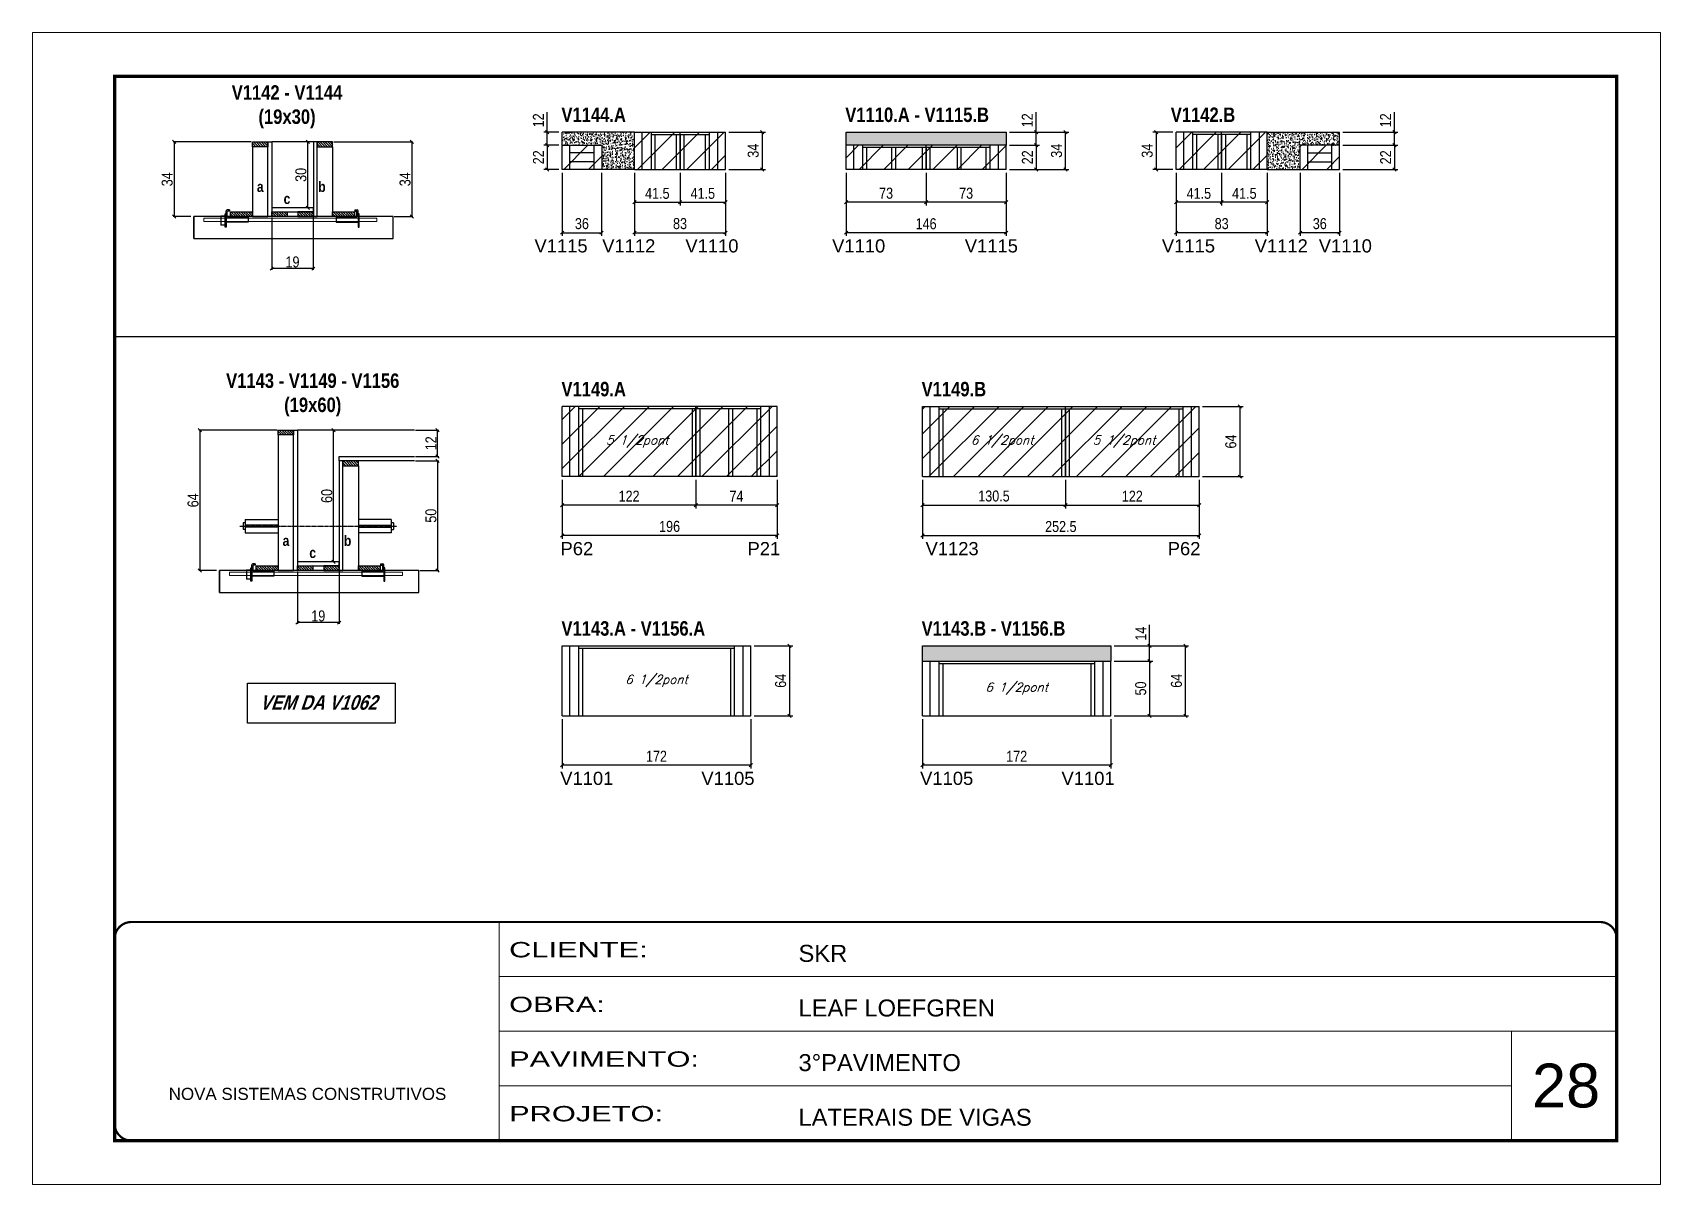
# Model space of a CAD drawing. Extents: x 3309 to 9563, y -2522 to 14608.
# Drawn here: x 8078 to 9563, y 6666 to 7716 of the extents above; entities that cross this region are included whole.
import ezdxf

# ---------------------------------------------------------------- set-up
doc = ezdxf.new("R2010")
doc.units = 0
for name, pattern in [('CONTINUO', [0]), ('DASHED', [0.75, 0.5, -0.25]), ('HIDDEN', [0.375, 0.25, -0.125])]:
    doc.linetypes.add(name, pattern=pattern)
for name, color, linetype in [('5', 5, 'Continuous'), ('barrote', 251, 'Continuous'), ('COTA', 241, 'Continuous'), ('detalhes', 4, 'Continuous'), ('NOMENCLATURA', 7, 'Continuous'), ('Painéis', 200, 'Continuous'), ('presilha', 1, 'Continuous'), ('SARR_2.2x10', 60, 'Continuous'), ('SARR_2.2x7', 40, 'Continuous'), ('SARR_3.5x7', 81, 'Continuous'), ('TENSOR', 3, 'Continuous'), ('texto', 7, 'Continuous')]:
    doc.layers.add(name, color=color, linetype=linetype)
for name, color, linetype, lineweight in [('CARIMBO', 255, 'Continuous', 9), ('CONCRETO', 251, 'Continuous', 25), ('Folhas', 255, 'Continuous', 9), ('Hachura', 251, 'Continuous', 9), ('SARRAFO DE PRESSAO', 251, 'DASHED', 9), ('SCO-___-LAJ', 2, 'Continuous', 0)]:
    doc.layers.add(name, color=color, linetype=linetype, lineweight=lineweight)
doc.styles.add('ARIAL', font='arial.ttf')
doc.styles.add('COTA TECNICA', font='techl___.ttf', dxfattribs={"height": 10})
doc.styles.add('COTA TECNICA 2X', font='techl___.ttf', dxfattribs={"height": 10})
doc.styles.add('Romans', font='romans.shx')
doc.styles.get("Standard").update_dxf_attribs({"font": 'arial.ttf'})
doc.styles.add('TECNICA', font='techb___.ttf', dxfattribs={"height": 10})
doc.styles.add('Tecnologia', font='')
doc.styles.get('Tecnologia').set_extended_font_data('Forgotten Futurist')
doc.dimstyles.new('PAINEL', dxfattribs={"dimtxt": 10, "dimasz": 3, "dimexe": 3, "dimexo": 3, "dimgap": 3, "dimtad": 1, "dimdec": 1, "dimzin": 12, "dimdsep": 46, "dimtxsty": 'COTA TECNICA', "dimblk1": 'OBLIQUE', "dimblk2": 'OBLIQUE', "dimsah": 1, "dimcen": 0.9, "dimclrd": 4, "dimclre": 4, "dimclrt": 240, "dimadec": 1, "dimazin": 3, "dimtfac": 1, "dimtdec": 1, "dimtmove": 0, "dimatfit": 3, "dimfxl": 1, "dimtolj": 1, "dimtzin": 12, "dimarcsym": 0})
doc.dimstyles.new('SECAO', dxfattribs={"dimscale": 0.333333, "dimtxt": 5, "dimasz": 9, "dimexe": 3, "dimexo": 3, "dimgap": 3, "dimtad": 1, "dimdec": 1, "dimlfac": 0.5, "dimzin": 12, "dimdsep": 46, "dimtxsty": 'COTA TECNICA 2X', "dimblk1": 'OBLIQUE', "dimblk2": 'OBLIQUE', "dimsah": 1, "dimcen": 0.9, "dimclrd": 4, "dimclre": 4, "dimclrt": 240, "dimadec": 1, "dimazin": 3, "dimtfac": 1, "dimtdec": 1, "dimtmove": 0, "dimatfit": 3, "dimfxl": 1, "dimtolj": 1, "dimtzin": 12, "dimarcsym": 0})
pattern_1 = [(135, (41531.551, -115963.4923), (-1.122532015, -1.122532015), [])]
pattern_2 = [(135, (41554.996, -116286.1798), (-1.122532015, -1.122532015), [])]

msp = doc.modelspace()

# ---------------------------------------------------------------- texts
at = {"layer": '5', "linetype": 'Continuous'}
for s, rotation, p in [('V1115', 359.99996, (8535.75, 7515.97)), ('V1112', 359.99996, (8597.53, 7515.97)), ('V1110', 359.99996, (8673.38, 7515.97)), ('V1110', 359.99996, (8807.26, 7515.97)), ('V1115', 359.99996, (8928.29, 7515.97)), ('V1115', 359.99996, (9108.07, 7515.97)), ('V1112', 359.99996, (9192.73, 7515.97)), ('V1110', 359.99996, (9251.19, 7515.97)), ('P62', 359.99996, (8559.51, 7240.01)), ('P21', 0.00004, (8730.12, 7240.01)), ('V1123', 359.99996, (8892.47, 7240.01)), ('P62', 0.00004, (9113.41, 7240.01)), ('V1101', 0.00004, (8559.25, 7030.58)), ('V1105', 0.00004, (8687.98, 7030.58)), ('V1105', 0.00004, (8887.52, 7030.58)), ('V1101', 0.00004, (9016.52, 7030.58))]:
    msp.add_text(s, height=12, rotation=rotation, dxfattribs=at).set_placement(p)
at = {"layer": 'CARIMBO', "style": 'ARIAL'}
msp.add_text('28', height=40, dxfattribs=at).set_placement((9445.73, 6736.55))
at = {"layer": 'detalhes', "style": 'TECNICA'}
for s, p in [('a', (8282.54, 7571.12, 0)), ('b', (8338.51, 7571.1, 0)), ('c', (8306.9, 7560.15, 0)), ('a', (8305.98, 7248.43)), ('b', (8361.96, 7248.42)), ('c', (8330.35, 7237.46))]:
    msp.add_text(s, height=9.6, dxfattribs=at).set_placement(p)
at = {"layer": 'NOMENCLATURA', "style": 'TECNICA'}
for s, p in [('V1144.A', (8560.33, 7634.89)), ('V1110.A - V1115.B', (8819.25, 7634.89)), ('V1142.B', (9116.17, 7634.89)), ('V1149.A', (8560.33, 7384.83)), ('V1149.B', (8888.9, 7384.83)), ('V1143.A - V1156.A', (8560.33, 7166.65)), ('V1143.B - V1156.B', (8888.9, 7166.65))]:
    msp.add_text(s, height=13.2, dxfattribs=at).set_placement(p)
at = {"layer": 'NOMENCLATURA', "char_height": 13.2, "attachment_point": 2, "style": 'TECNICA'}
for s, insert in [('V1142 - V1144\\P(19x30)', (8310.01, 7668.37, 0)), ('V1143 - V1149 - V1156\\P(19x60)', (8333.46, 7405.68))]:
    msp.add_mtext_dynamic_manual_height_columns(s, width=300.2766, gutter_width=1, heights=[0], dxfattribs=dict(at, insert=insert))
at = {"layer": 'NOMENCLATURA', "insert": (8338.46, 7112.34), "char_height": 13.2, "width": 300.2766, "attachment_point": 2, "style": 'TECNICA'}
msp.add_mtext('{\\Q19;VEM DA V1062}', dxfattribs=at)
at = {"layer": 'texto', "color": 2, "char_height": 8, "attachment_point": 5, "style": 'Romans'}
for s, insert in [('{\\Q19;\\C256;5 1/2pont}', (8629.54, 7343.65)), ('{\\Q19;\\C256;6 1/2pont}', (8962.37, 7343.65)), ('{\\Q19;\\C256;5 1/2pont}', (9073.62, 7343.65)), ('{\\Q19;\\C256;6 1/2pont}', (8647.04, 7125.46)), ('{\\Q19;\\C256;6 1/2pont}', (8975.62, 7118.46))]:
    msp.add_mtext(s, dxfattribs=dict(at, insert=insert))

# ---------------------------------------------------------------- blocks, each defined once
blk = doc.blocks.new('9999999999')
at = {"color": 30, "linetype": 'CONTINUO'}
for p, q in [((98564.6, 34230.2), (98564.6, 34429.4)), ((98564.6, 34379.6), (99584, 34379.6)), ((98564.6, 34329.8), (99488, 34329.8)), ((99584, 34329.8), (99488, 34329.8)), ((99488, 34329.8), (99488, 34230.2)), ((98564.6, 34280), (99488, 34280))]:
    blk.add_line(p, q, dxfattribs=at)
at = {"color": 30, "linetype": 'CONTINUO', "const_width": 2}
blk.add_lwpolyline([(99584, 34230.2), (99584, 34414.4, 0.414214), (99569, 34429.4), (98229, 34429.4, 0.414214), (98214, 34414.4), (98214, 34245.2, 0.414214), (98229, 34230.2), (99584, 34230.2)], format="xyb", dxfattribs=at)
at = {"layer": 'Folhas'}
blk.add_lwpolyline([(98139, 34190.2), (99624, 34190.2), (99624, 35240.2), (98139, 35240.2)], close=True, dxfattribs=at)
at = {"layer": 'Folhas', "color": 30, "const_width": 3}
blk.add_lwpolyline([(98214, 34230.2), (99584, 34230.2), (99584, 35200.2), (98214, 35200.2)], close=True, dxfattribs=at)
at = {"color": 7, "linetype": 'Continuous', "ltscale": 5, "style": 'ARIAL'}
for s, height, p in [('SKR', 15.48, (98837.7, 34393.1)), ('LEAF LOEFGREN', 15.483, (98837.7, 34343.3)), ('3°PAVIMENTO', 15.483, (98837.7, 34293.5)), ('NOVA SISTEMAS CONSTRUTIVOS', 11.059, (98263.2, 34267.2)), ('LATERAIS DE VIGAS', 15.483, (98837.7, 34243.7))]:
    blk.add_text(s, height=height, dxfattribs=at).set_placement(p)
at = {"layer": 'Folhas', "color": 7, "style": 'Tecnologia', "width": 1.5}
for s, p in [('CLIENTE:', (98573.7, 34397.2)), ('OBRA:', (98573.7, 34347.3)), ('PAVIMENTO:', (98573.7, 34297.5)), ('PROJETO:', (98573.7, 34247.7))]:
    blk.add_text(s, height=14, dxfattribs=at).set_placement(p)
blk = doc.blocks.new('_Oblique')
at = {"color": 0, "linetype": 'ByBlock', "lineweight": -2}
blk.add_line((-0.5, -0.5), (0.5, 0.5), dxfattribs=at)
blk = doc.blocks.new('*D1010')
at = {"layer": 'COTA', "color": 4, "lineweight": -2, "transparency": 16777216}
for p, q in [((8296, 7547.7), (8296, 7500.2)), ((8334, 7547.7), (8334, 7500.2)), ((8334, 7501.2), (8296, 7501.2))]:
    blk.add_line(p, q, dxfattribs=at)
at = {"layer": 'Defpoints', "color": 0, "transparency": 16777216}
for p in [(8296, 7548.7), (8334, 7548.7), (8296, 7501.2)]:
    blk.add_point(p, dxfattribs=at)
at = {"layer": 'COTA', "color": 4, "lineweight": -2, "transparency": 16777216, "xscale": 3, "yscale": 3, "zscale": 3, "rotation": 180}
blk.add_blockref('_Oblique', (8296, 7501.2), dxfattribs=at)
at = {"layer": 'COTA', "color": 4, "lineweight": -2, "transparency": 16777216, "xscale": 3, "yscale": 3, "zscale": 3}
blk.add_blockref('_Oblique', (8334, 7501.2), dxfattribs=at)
at = {"layer": 'COTA', "color": 240, "transparency": 16777216, "insert": (8315, 7507.3), "char_height": 10, "attachment_point": 5, "style": 'COTA TECNICA 2X'}
blk.add_mtext('\\A1;19', dxfattribs=at)
blk = doc.blocks.new('PRESILHA METÁLICA 1')
at = {"layer": 'presilha'}
for p, q in [((0, 13), (6, 13)), ((0, 13), (0, 0)), ((6, 0), (0, 0)), ((6, 15.5), (7.5, 15.5)), ((6, -2.5), (6, 15.5)), ((6, 13), (6, 0)), ((7.5, 10.6), (7.5, 19.9)), ((7.5, 15.5), (7.5, -2.5)), ((37.5, 4.1), (7.5, 4.1)), ((12, 21), (8.6, 21)), ((9, 11.6), (9, 18.9)), ((12, 19.5), (9.6, 19.5)), ((37.5, 11), (9.6, 11)), ((12, 21), (12, 19.5)), ((37.5, 11), (37.5, 4.1)), ((7.5, -2.5), (6, -2.5))]:
    blk.add_line(p, q, dxfattribs=at)
for centre, radius, start, end in [((8.6, 19.9), 1.14, 90, 180), ((9.6, 18.9), 0.57, 90, 180), ((9.6, 11.6), 0.57, 180, 270)]:
    blk.add_arc(centre, radius, start, end, dxfattribs=at)
blk = doc.blocks.new('PRESILHA METÁLICA 2')
at = {"layer": 'presilha'}
for p, q in [((-5.2, 23.5), (-5.2, 22)), ((-5.2, 23.5), (-1.9, 23.5)), ((-0.8, 14.6), (-0.8, 22.4)), ((-30.8, 13.5), (-30.8, 6.6)), ((-30.8, 13.5), (-2.8, 13.5)), ((-30.8, 6.6), (-0.8, 6.6)), ((-5.2, 22), (-2.8, 22)), ((-2.2, 14.1), (-2.2, 21.4)), ((0.8, 18), (-0.8, 18)), ((-0.8, 18), (-0.8, 0)), ((-0.8, 0), (0.8, 0)), ((0.8, 0), (0.8, 18))]:
    blk.add_line(p, q, dxfattribs=at)
for centre, radius, start, end in [((-1.9, 22.4), 1.14, 0, 90), ((-2.8, 21.4), 0.57, 0, 90), ((-2.8, 14.1), 0.57, 270, 0)]:
    blk.add_arc(centre, radius, start, end, dxfattribs=at)
blk = doc.blocks.new('*D1011')
at = {"layer": 'COTA', "color": 4, "lineweight": -2, "transparency": 16777216}
for p, q in [((8277.4, 7616.7), (8206, 7616.7)), ((8207, 7616.7), (8207, 7548.7)), ((8222.2, 7548.7), (8206, 7548.7))]:
    blk.add_line(p, q, dxfattribs=at)
at = {"layer": 'Defpoints', "color": 0, "transparency": 16777216}
for p in [(8278.4, 7616.7), (8207, 7548.7), (8223.2, 7548.7)]:
    blk.add_point(p, dxfattribs=at)
at = {"layer": 'COTA', "color": 4, "lineweight": -2, "transparency": 16777216, "xscale": 3, "yscale": 3, "zscale": 3}
for p, rotation in [((8207, 7616.7), 90), ((8207, 7548.7), 270)]:
    blk.add_blockref('_Oblique', p, dxfattribs=dict(at, rotation=rotation))
at = {"layer": 'COTA', "color": 240, "transparency": 16777216, "insert": (8200.7, 7582.7), "char_height": 10, "attachment_point": 5, "rotation": 90, "style": 'COTA TECNICA 2X'}
blk.add_mtext('\\A1;34', dxfattribs=at)
blk = doc.blocks.new('*D1012')
at = {"layer": 'COTA', "color": 4, "lineweight": -2, "transparency": 16777216}
for p, q in [((8352.6, 7616.7), (8424.9, 7616.7)), ((8423.9, 7616.7), (8423.9, 7548.7)), ((8407.8, 7548.7), (8424.9, 7548.7))]:
    blk.add_line(p, q, dxfattribs=at)
at = {"layer": 'Defpoints', "color": 0, "transparency": 16777216}
for p in [(8351.6, 7616.7), (8406.8, 7548.7), (8423.9, 7548.7)]:
    blk.add_point(p, dxfattribs=at)
at = {"layer": 'COTA', "color": 4, "lineweight": -2, "transparency": 16777216, "xscale": 3, "yscale": 3, "zscale": 3}
for p, rotation in [((8423.9, 7616.7), 90), ((8423.9, 7548.7), 270)]:
    blk.add_blockref('_Oblique', p, dxfattribs=dict(at, rotation=rotation))
at = {"layer": 'COTA', "color": 240, "transparency": 16777216, "insert": (8417.7, 7582.7), "char_height": 10, "attachment_point": 5, "rotation": 90, "style": 'COTA TECNICA 2X'}
blk.add_mtext('\\A1;34', dxfattribs=at)
blk = doc.blocks.new('*D1013')
at = {"layer": 'COTA', "color": 4, "lineweight": -2, "transparency": 16777216}
for p, q in [((8333, 7616.7), (8327.9, 7616.7)), ((8328.9, 7556.7), (8328.9, 7616.7)), ((8333, 7556.7), (8327.9, 7556.7))]:
    blk.add_line(p, q, dxfattribs=at)
at = {"layer": 'Defpoints', "color": 0, "transparency": 16777216}
for p in [(8328.9, 7616.7), (8334, 7616.7), (8334, 7556.7)]:
    blk.add_point(p, dxfattribs=at)
at = {"layer": 'COTA', "color": 4, "lineweight": -2, "transparency": 16777216, "xscale": 3, "yscale": 3, "zscale": 3}
for p, rotation in [((8328.9, 7616.7), 90), ((8328.9, 7556.7), 270)]:
    blk.add_blockref('_Oblique', p, dxfattribs=dict(at, rotation=rotation))
at = {"layer": 'COTA', "color": 240, "transparency": 16777216, "insert": (8322.7, 7586.7), "char_height": 10, "attachment_point": 5, "rotation": 90, "style": 'COTA TECNICA 2X'}
blk.add_mtext('\\A1;30', dxfattribs=at)
blk = doc.blocks.new('*D1014')
at = {"layer": 'COTA', "color": 4, "linetype": 'ByBlock', "lineweight": -2, "transparency": 16777216}
for p, q in [((8893, 7588.7), (8893, 7558.7)), ((8966, 7588.7), (8966, 7558.7)), ((8966, 7561.7), (8893, 7561.7))]:
    blk.add_line(p, q, dxfattribs=at)
at = {"layer": 'Defpoints', "color": 0, "linetype": 'ByBlock', "transparency": 16777216}
for p in [(8893, 7591.7), (8966, 7591.7), (8893, 7561.7)]:
    blk.add_point(p, dxfattribs=at)
at = {"layer": 'COTA', "color": 4, "linetype": 'ByBlock', "lineweight": -2, "transparency": 16777216, "xscale": 3, "yscale": 3, "zscale": 3, "rotation": 180}
blk.add_blockref('_Oblique', (8893, 7561.7), dxfattribs=at)
at = {"layer": 'COTA', "color": 4, "linetype": 'ByBlock', "lineweight": -2, "transparency": 16777216, "xscale": 3, "yscale": 3, "zscale": 3}
blk.add_blockref('_Oblique', (8966, 7561.7), dxfattribs=at)
at = {"layer": 'COTA', "color": 240, "linetype": 'ByBlock', "transparency": 16777216, "insert": (8929.5, 7569.9), "char_height": 10, "attachment_point": 5, "style": 'COTA TECNICA'}
blk.add_mtext('\\A1;73', dxfattribs=at)
blk = doc.blocks.new('*D1015')
at = {"layer": 'COTA', "color": 4, "linetype": 'ByBlock', "lineweight": -2, "transparency": 16777216}
for p, q in [((8820, 7588.7), (8820, 7558.7)), ((8893, 7588.7), (8893, 7558.7)), ((8893, 7561.7), (8820, 7561.7))]:
    blk.add_line(p, q, dxfattribs=at)
at = {"layer": 'Defpoints', "color": 0, "linetype": 'ByBlock', "transparency": 16777216}
for p in [(8820, 7591.7), (8893, 7591.7), (8820, 7561.7)]:
    blk.add_point(p, dxfattribs=at)
at = {"layer": 'COTA', "color": 4, "linetype": 'ByBlock', "lineweight": -2, "transparency": 16777216, "xscale": 3, "yscale": 3, "zscale": 3, "rotation": 180}
blk.add_blockref('_Oblique', (8820, 7561.7), dxfattribs=at)
at = {"layer": 'COTA', "color": 4, "linetype": 'ByBlock', "lineweight": -2, "transparency": 16777216, "xscale": 3, "yscale": 3, "zscale": 3}
blk.add_blockref('_Oblique', (8893, 7561.7), dxfattribs=at)
at = {"layer": 'COTA', "color": 240, "linetype": 'ByBlock', "transparency": 16777216, "insert": (8856.5, 7569.9), "char_height": 10, "attachment_point": 5, "style": 'COTA TECNICA'}
blk.add_mtext('\\A1;73', dxfattribs=at)
blk = doc.blocks.new('*D1018')
at = {"layer": 'COTA', "color": 4, "linetype": 'ByBlock', "lineweight": -2, "transparency": 16777216}
for p, q in [((8820, 7588.7), (8820, 7531)), ((8966, 7588.7), (8966, 7531)), ((8966, 7534), (8820, 7534))]:
    blk.add_line(p, q, dxfattribs=at)
at = {"layer": 'Defpoints', "color": 0, "linetype": 'ByBlock', "transparency": 16777216}
for p in [(8820, 7591.7), (8966, 7591.7), (8820, 7534)]:
    blk.add_point(p, dxfattribs=at)
at = {"layer": 'COTA', "color": 4, "linetype": 'ByBlock', "lineweight": -2, "transparency": 16777216, "xscale": 3, "yscale": 3, "zscale": 3, "rotation": 180}
blk.add_blockref('_Oblique', (8820, 7534), dxfattribs=at)
at = {"layer": 'COTA', "color": 4, "linetype": 'ByBlock', "lineweight": -2, "transparency": 16777216, "xscale": 3, "yscale": 3, "zscale": 3}
blk.add_blockref('_Oblique', (8966, 7534), dxfattribs=at)
at = {"layer": 'COTA', "color": 240, "linetype": 'ByBlock', "transparency": 16777216, "insert": (8893, 7542.1), "char_height": 10, "attachment_point": 5, "style": 'COTA TECNICA'}
blk.add_mtext('\\A1;146', dxfattribs=at)
blk = doc.blocks.new('*D1019')
at = {"layer": 'COTA', "color": 4, "lineweight": -2, "transparency": 16777216}
for p, q in [((8969, 7613.7), (8996.4, 7613.7)), ((8993.4, 7613.7), (8993.4, 7591.7)), ((8969, 7591.7), (8996.4, 7591.7))]:
    blk.add_line(p, q, dxfattribs=at)
at = {"layer": 'Defpoints', "color": 0, "transparency": 16777216}
for p in [(8966, 7613.7), (8966, 7591.7), (8993.4, 7591.7)]:
    blk.add_point(p, dxfattribs=at)
at = {"layer": 'COTA', "color": 4, "lineweight": -2, "transparency": 16777216, "xscale": 3, "yscale": 3, "zscale": 3}
for p, rotation in [((8993.4, 7613.7), 90), ((8993.4, 7591.7), 270)]:
    blk.add_blockref('_Oblique', p, dxfattribs=dict(at, rotation=rotation))
at = {"layer": 'COTA', "color": 240, "transparency": 16777216, "insert": (8985.4, 7602.7), "char_height": 10, "attachment_point": 5, "rotation": 90, "style": 'COTA TECNICA'}
blk.add_mtext('\\A1;22', dxfattribs=at)
blk = doc.blocks.new('*D1020')
at = {"layer": 'COTA', "color": 4, "lineweight": -2, "transparency": 16777216}
for p, q in [((8993.4, 7625.7), (8993.4, 7644)), ((8969, 7625.7), (8996.4, 7625.7)), ((8993.4, 7613.7), (8993.4, 7625.7)), ((8969, 7613.7), (8996.4, 7613.7))]:
    blk.add_line(p, q, dxfattribs=at)
at = {"layer": 'Defpoints', "color": 0, "transparency": 16777216}
for p in [(8966, 7625.7), (8993.4, 7625.7), (8966, 7613.7)]:
    blk.add_point(p, dxfattribs=at)
at = {"layer": 'COTA', "color": 4, "lineweight": -2, "transparency": 16777216, "xscale": 3, "yscale": 3, "zscale": 3}
for p, rotation in [((8993.4, 7625.7), 90), ((8993.4, 7613.7), 270)]:
    blk.add_blockref('_Oblique', p, dxfattribs=dict(at, rotation=rotation))
at = {"layer": 'COTA', "color": 240, "transparency": 16777216, "insert": (8985.3, 7636.4), "char_height": 10, "attachment_point": 5, "rotation": 90, "style": 'COTA TECNICA'}
blk.add_mtext('\\A1;12', dxfattribs=at)
blk = doc.blocks.new('*D1021')
at = {"layer": 'COTA', "color": 4, "lineweight": -2, "transparency": 16777216}
for p, q in [((8969, 7625.7), (9023.2, 7625.7)), ((9020.2, 7591.7), (9020.2, 7625.7)), ((8969, 7591.7), (9023.2, 7591.7))]:
    blk.add_line(p, q, dxfattribs=at)
at = {"layer": 'Defpoints', "color": 0, "transparency": 16777216}
for p in [(8966, 7625.7), (9020.2, 7625.7), (8966, 7591.7)]:
    blk.add_point(p, dxfattribs=at)
at = {"layer": 'COTA', "color": 4, "lineweight": -2, "transparency": 16777216, "xscale": 3, "yscale": 3, "zscale": 3}
for p, rotation in [((9020.2, 7625.7), 90), ((9020.2, 7591.7), 270)]:
    blk.add_blockref('_Oblique', p, dxfattribs=dict(at, rotation=rotation))
at = {"layer": 'COTA', "color": 240, "transparency": 16777216, "insert": (9012, 7608.7), "char_height": 10, "attachment_point": 5, "rotation": 90, "style": 'COTA TECNICA'}
blk.add_mtext('\\A1;34', dxfattribs=at)
blk = doc.blocks.new('*D1016')
at = {"layer": 'COTA', "color": 4, "linetype": 'ByBlock', "lineweight": -2, "transparency": 16777216}
for p, q in [((8627, 7588.7), (8627, 7558.7)), ((8668.5, 7588.7), (8668.5, 7558.7)), ((8627, 7561.7), (8668.5, 7561.7))]:
    blk.add_line(p, q, dxfattribs=at)
at = {"layer": 'Defpoints', "color": 0, "linetype": 'ByBlock', "transparency": 16777216}
for p in [(8627, 7591.7), (8668.5, 7591.7), (8668.5, 7561.7)]:
    blk.add_point(p, dxfattribs=at)
at = {"layer": 'COTA', "color": 4, "linetype": 'ByBlock', "lineweight": -2, "transparency": 16777216, "xscale": 3, "yscale": 3, "zscale": 3, "rotation": 180}
blk.add_blockref('_Oblique', (8627, 7561.7), dxfattribs=at)
at = {"layer": 'COTA', "color": 4, "linetype": 'ByBlock', "lineweight": -2, "transparency": 16777216, "xscale": 3, "yscale": 3, "zscale": 3}
blk.add_blockref('_Oblique', (8668.5, 7561.7), dxfattribs=at)
at = {"layer": 'COTA', "color": 240, "linetype": 'ByBlock', "transparency": 16777216, "insert": (8647.8, 7569.8), "char_height": 10, "attachment_point": 5, "style": 'COTA TECNICA'}
blk.add_mtext('\\A1;41.5', dxfattribs=at)
blk = doc.blocks.new('*D1017')
at = {"layer": 'COTA', "color": 4, "linetype": 'ByBlock', "lineweight": -2, "transparency": 16777216}
for p, q in [((8668.5, 7588.7), (8668.5, 7558.7)), ((8710, 7588.7), (8710, 7558.7)), ((8668.5, 7561.7), (8710, 7561.7))]:
    blk.add_line(p, q, dxfattribs=at)
at = {"layer": 'Defpoints', "color": 0, "linetype": 'ByBlock', "transparency": 16777216}
for p in [(8668.5, 7591.7), (8710, 7591.7), (8710, 7561.7)]:
    blk.add_point(p, dxfattribs=at)
at = {"layer": 'COTA', "color": 4, "linetype": 'ByBlock', "lineweight": -2, "transparency": 16777216, "xscale": 3, "yscale": 3, "zscale": 3, "rotation": 180}
blk.add_blockref('_Oblique', (8668.5, 7561.7), dxfattribs=at)
at = {"layer": 'COTA', "color": 4, "linetype": 'ByBlock', "lineweight": -2, "transparency": 16777216, "xscale": 3, "yscale": 3, "zscale": 3}
blk.add_blockref('_Oblique', (8710, 7561.7), dxfattribs=at)
at = {"layer": 'COTA', "color": 240, "linetype": 'ByBlock', "transparency": 16777216, "insert": (8689.3, 7569.8), "char_height": 10, "attachment_point": 5, "style": 'COTA TECNICA'}
blk.add_mtext('\\A1;41.5', dxfattribs=at)
blk = doc.blocks.new('*D1022')
at = {"layer": 'COTA', "color": 4, "linetype": 'ByBlock', "lineweight": -2, "transparency": 16777216}
for p, q in [((8627, 7588.7), (8627, 7531)), ((8710, 7588.7), (8710, 7531)), ((8627, 7534), (8710, 7534))]:
    blk.add_line(p, q, dxfattribs=at)
at = {"layer": 'Defpoints', "color": 0, "linetype": 'ByBlock', "transparency": 16777216}
for p in [(8627, 7591.7), (8710, 7591.7), (8710, 7534)]:
    blk.add_point(p, dxfattribs=at)
at = {"layer": 'COTA', "color": 4, "linetype": 'ByBlock', "lineweight": -2, "transparency": 16777216, "xscale": 3, "yscale": 3, "zscale": 3, "rotation": 180}
blk.add_blockref('_Oblique', (8627, 7534), dxfattribs=at)
at = {"layer": 'COTA', "color": 4, "linetype": 'ByBlock', "lineweight": -2, "transparency": 16777216, "xscale": 3, "yscale": 3, "zscale": 3}
blk.add_blockref('_Oblique', (8710, 7534), dxfattribs=at)
at = {"layer": 'COTA', "color": 240, "linetype": 'ByBlock', "transparency": 16777216, "insert": (8668.5, 7542.2), "char_height": 10, "attachment_point": 5, "style": 'COTA TECNICA'}
blk.add_mtext('\\A1;83', dxfattribs=at)
blk = doc.blocks.new('*D1023')
at = {"layer": 'COTA', "color": 4, "lineweight": -2, "transparency": 16777216}
for p, q in [((8561, 7588.7), (8561, 7531)), ((8597, 7588.7), (8597, 7531)), ((8561, 7534), (8597, 7534))]:
    blk.add_line(p, q, dxfattribs=at)
at = {"layer": 'Defpoints', "color": 0, "transparency": 16777216}
for p in [(8561, 7591.7), (8597, 7591.7), (8597, 7534)]:
    blk.add_point(p, dxfattribs=at)
at = {"layer": 'COTA', "color": 4, "lineweight": -2, "transparency": 16777216, "xscale": 3, "yscale": 3, "zscale": 3, "rotation": 180}
blk.add_blockref('_Oblique', (8561, 7534), dxfattribs=at)
at = {"layer": 'COTA', "color": 4, "lineweight": -2, "transparency": 16777216, "xscale": 3, "yscale": 3, "zscale": 3}
blk.add_blockref('_Oblique', (8597, 7534), dxfattribs=at)
at = {"layer": 'COTA', "color": 240, "transparency": 16777216, "insert": (8579, 7542.2), "char_height": 10, "attachment_point": 5, "style": 'COTA TECNICA'}
blk.add_mtext('\\A1;36', dxfattribs=at)
blk = doc.blocks.new('*D1024')
at = {"layer": 'COTA', "color": 4, "lineweight": -2, "transparency": 16777216}
for p, q in [((8558, 7613.7), (8544.4, 7613.7)), ((8547.4, 7613.7), (8547.4, 7591.7)), ((8558, 7591.7), (8544.4, 7591.7))]:
    blk.add_line(p, q, dxfattribs=at)
at = {"layer": 'Defpoints', "color": 0, "transparency": 16777216}
for p in [(8561, 7613.7), (8547.4, 7591.7), (8561, 7591.7)]:
    blk.add_point(p, dxfattribs=at)
at = {"layer": 'COTA', "color": 4, "lineweight": -2, "transparency": 16777216, "xscale": 3, "yscale": 3, "zscale": 3}
for p, rotation in [((8547.4, 7613.7), 90), ((8547.4, 7591.7), 270)]:
    blk.add_blockref('_Oblique', p, dxfattribs=dict(at, rotation=rotation))
at = {"layer": 'COTA', "color": 240, "transparency": 16777216, "insert": (8539.4, 7602.7), "char_height": 10, "attachment_point": 5, "rotation": 90, "style": 'COTA TECNICA'}
blk.add_mtext('\\A1;22', dxfattribs=at)
blk = doc.blocks.new('*D1025')
at = {"layer": 'COTA', "color": 4, "lineweight": -2, "transparency": 16777216}
for p, q in [((8547.4, 7625.7), (8547.4, 7644)), ((8558, 7625.7), (8544.4, 7625.7)), ((8547.4, 7613.7), (8547.4, 7625.7)), ((8558, 7613.7), (8544.4, 7613.7))]:
    blk.add_line(p, q, dxfattribs=at)
at = {"layer": 'Defpoints', "color": 0, "transparency": 16777216}
for p in [(8547.4, 7625.7), (8561, 7625.7), (8561, 7613.7)]:
    blk.add_point(p, dxfattribs=at)
at = {"layer": 'COTA', "color": 4, "lineweight": -2, "transparency": 16777216, "xscale": 3, "yscale": 3, "zscale": 3}
for p, rotation in [((8547.4, 7625.7), 90), ((8547.4, 7613.7), 270)]:
    blk.add_blockref('_Oblique', p, dxfattribs=dict(at, rotation=rotation))
at = {"layer": 'COTA', "color": 240, "transparency": 16777216, "insert": (8539.3, 7636.4), "char_height": 10, "attachment_point": 5, "rotation": 90, "style": 'COTA TECNICA'}
blk.add_mtext('\\A1;12', dxfattribs=at)
blk = doc.blocks.new('*D1026')
at = {"layer": 'COTA', "color": 4, "lineweight": -2, "transparency": 16777216}
for p, q in [((8713, 7625.7), (8746.5, 7625.7)), ((8743.5, 7625.7), (8743.5, 7591.7)), ((8713, 7591.7), (8746.5, 7591.7))]:
    blk.add_line(p, q, dxfattribs=at)
at = {"layer": 'Defpoints', "color": 0, "transparency": 16777216}
for p in [(8710, 7625.7), (8710, 7591.7), (8743.5, 7591.7)]:
    blk.add_point(p, dxfattribs=at)
at = {"layer": 'COTA', "color": 4, "lineweight": -2, "transparency": 16777216, "xscale": 3, "yscale": 3, "zscale": 3}
for p, rotation in [((8743.5, 7625.7), 90), ((8743.5, 7591.7), 270)]:
    blk.add_blockref('_Oblique', p, dxfattribs=dict(at, rotation=rotation))
at = {"layer": 'COTA', "color": 240, "transparency": 16777216, "insert": (8735.3, 7608.7), "char_height": 10, "attachment_point": 5, "rotation": 90, "style": 'COTA TECNICA'}
blk.add_mtext('\\A1;34', dxfattribs=at)
blk = doc.blocks.new('*D1027')
at = {"layer": 'COTA', "color": 4, "linetype": 'ByBlock', "lineweight": -2, "transparency": 16777216}
for p, q in [((9162.6, 7588.7), (9162.6, 7558.7)), ((9204.1, 7588.7), (9204.1, 7558.7)), ((9204.1, 7561.7), (9162.6, 7561.7))]:
    blk.add_line(p, q, dxfattribs=at)
at = {"layer": 'Defpoints', "color": 0, "linetype": 'ByBlock', "transparency": 16777216}
for p in [(9162.6, 7591.7), (9204.1, 7591.7), (9162.6, 7561.7)]:
    blk.add_point(p, dxfattribs=at)
at = {"layer": 'COTA', "color": 4, "linetype": 'ByBlock', "lineweight": -2, "transparency": 16777216, "xscale": 3, "yscale": 3, "zscale": 3, "rotation": 180}
blk.add_blockref('_Oblique', (9162.6, 7561.7), dxfattribs=at)
at = {"layer": 'COTA', "color": 4, "linetype": 'ByBlock', "lineweight": -2, "transparency": 16777216, "xscale": 3, "yscale": 3, "zscale": 3}
blk.add_blockref('_Oblique', (9204.1, 7561.7), dxfattribs=at)
at = {"layer": 'COTA', "color": 240, "linetype": 'ByBlock', "transparency": 16777216, "insert": (9183.3, 7569.8), "char_height": 10, "attachment_point": 5, "style": 'COTA TECNICA'}
blk.add_mtext('\\A1;41.5', dxfattribs=at)
blk = doc.blocks.new('*D1028')
at = {"layer": 'COTA', "color": 4, "linetype": 'ByBlock', "lineweight": -2, "transparency": 16777216}
for p, q in [((9121.1, 7588.7), (9121.1, 7558.7)), ((9162.6, 7588.7), (9162.6, 7558.7)), ((9162.6, 7561.7), (9121.1, 7561.7))]:
    blk.add_line(p, q, dxfattribs=at)
at = {"layer": 'Defpoints', "color": 0, "linetype": 'ByBlock', "transparency": 16777216}
for p in [(9121.1, 7591.7), (9162.6, 7591.7), (9121.1, 7561.7)]:
    blk.add_point(p, dxfattribs=at)
at = {"layer": 'COTA', "color": 4, "linetype": 'ByBlock', "lineweight": -2, "transparency": 16777216, "xscale": 3, "yscale": 3, "zscale": 3, "rotation": 180}
blk.add_blockref('_Oblique', (9121.1, 7561.7), dxfattribs=at)
at = {"layer": 'COTA', "color": 4, "linetype": 'ByBlock', "lineweight": -2, "transparency": 16777216, "xscale": 3, "yscale": 3, "zscale": 3}
blk.add_blockref('_Oblique', (9162.6, 7561.7), dxfattribs=at)
at = {"layer": 'COTA', "color": 240, "linetype": 'ByBlock', "transparency": 16777216, "insert": (9141.8, 7569.8), "char_height": 10, "attachment_point": 5, "style": 'COTA TECNICA'}
blk.add_mtext('\\A1;41.5', dxfattribs=at)
blk = doc.blocks.new('*D1029')
at = {"layer": 'COTA', "color": 4, "linetype": 'ByBlock', "lineweight": -2, "transparency": 16777216}
for p, q in [((9121.1, 7588.7), (9121.1, 7531)), ((9204.1, 7588.7), (9204.1, 7531)), ((9204.1, 7534), (9121.1, 7534))]:
    blk.add_line(p, q, dxfattribs=at)
at = {"layer": 'Defpoints', "color": 0, "linetype": 'ByBlock', "transparency": 16777216}
for p in [(9121.1, 7591.7), (9204.1, 7591.7), (9121.1, 7534)]:
    blk.add_point(p, dxfattribs=at)
at = {"layer": 'COTA', "color": 4, "linetype": 'ByBlock', "lineweight": -2, "transparency": 16777216, "xscale": 3, "yscale": 3, "zscale": 3, "rotation": 180}
blk.add_blockref('_Oblique', (9121.1, 7534), dxfattribs=at)
at = {"layer": 'COTA', "color": 4, "linetype": 'ByBlock', "lineweight": -2, "transparency": 16777216, "xscale": 3, "yscale": 3, "zscale": 3}
blk.add_blockref('_Oblique', (9204.1, 7534), dxfattribs=at)
at = {"layer": 'COTA', "color": 240, "linetype": 'ByBlock', "transparency": 16777216, "insert": (9162.6, 7542.2), "char_height": 10, "attachment_point": 5, "style": 'COTA TECNICA'}
blk.add_mtext('\\A1;83', dxfattribs=at)
blk = doc.blocks.new('*D1030')
at = {"layer": 'COTA', "color": 4, "lineweight": -2, "transparency": 16777216}
for p, q in [((9234.1, 7588.7), (9234.1, 7531)), ((9270.1, 7588.7), (9270.1, 7531)), ((9270.1, 7534), (9234.1, 7534))]:
    blk.add_line(p, q, dxfattribs=at)
at = {"layer": 'Defpoints', "color": 0, "transparency": 16777216}
for p in [(9234.1, 7591.7), (9270.1, 7591.7), (9234.1, 7534)]:
    blk.add_point(p, dxfattribs=at)
at = {"layer": 'COTA', "color": 4, "lineweight": -2, "transparency": 16777216, "xscale": 3, "yscale": 3, "zscale": 3, "rotation": 180}
blk.add_blockref('_Oblique', (9234.1, 7534), dxfattribs=at)
at = {"layer": 'COTA', "color": 4, "lineweight": -2, "transparency": 16777216, "xscale": 3, "yscale": 3, "zscale": 3}
blk.add_blockref('_Oblique', (9270.1, 7534), dxfattribs=at)
at = {"layer": 'COTA', "color": 240, "transparency": 16777216, "insert": (9252.1, 7542.2), "char_height": 10, "attachment_point": 5, "style": 'COTA TECNICA'}
blk.add_mtext('\\A1;36', dxfattribs=at)
blk = doc.blocks.new('*D1031')
at = {"layer": 'COTA', "color": 4, "lineweight": -2, "transparency": 16777216}
for p, q in [((9273.1, 7613.7), (9323.2, 7613.7)), ((9320.2, 7613.7), (9320.2, 7591.7)), ((9273.1, 7591.7), (9323.2, 7591.7))]:
    blk.add_line(p, q, dxfattribs=at)
at = {"layer": 'Defpoints', "color": 0, "transparency": 16777216}
for p in [(9270.1, 7613.7), (9270.1, 7591.7), (9320.2, 7591.7)]:
    blk.add_point(p, dxfattribs=at)
at = {"layer": 'COTA', "color": 4, "lineweight": -2, "transparency": 16777216, "xscale": 3, "yscale": 3, "zscale": 3}
for p, rotation in [((9320.2, 7613.7), 90), ((9320.2, 7591.7), 270)]:
    blk.add_blockref('_Oblique', p, dxfattribs=dict(at, rotation=rotation))
at = {"layer": 'COTA', "color": 240, "transparency": 16777216, "insert": (9312.2, 7602.7), "char_height": 10, "attachment_point": 5, "rotation": 90, "style": 'COTA TECNICA'}
blk.add_mtext('\\A1;22', dxfattribs=at)
blk = doc.blocks.new('*D1032')
at = {"layer": 'COTA', "color": 4, "lineweight": -2, "transparency": 16777216}
for p, q in [((9320.2, 7625.7), (9320.2, 7644)), ((9273.1, 7625.7), (9323.2, 7625.7)), ((9320.2, 7613.7), (9320.2, 7625.7)), ((9273.1, 7613.7), (9323.2, 7613.7))]:
    blk.add_line(p, q, dxfattribs=at)
at = {"layer": 'Defpoints', "color": 0, "transparency": 16777216}
for p in [(9270.1, 7625.7), (9320.2, 7625.7), (9270.1, 7613.7)]:
    blk.add_point(p, dxfattribs=at)
at = {"layer": 'COTA', "color": 4, "lineweight": -2, "transparency": 16777216, "xscale": 3, "yscale": 3, "zscale": 3}
for p, rotation in [((9320.2, 7625.7), 90), ((9320.2, 7613.7), 270)]:
    blk.add_blockref('_Oblique', p, dxfattribs=dict(at, rotation=rotation))
at = {"layer": 'COTA', "color": 240, "transparency": 16777216, "insert": (9312.1, 7636.4), "char_height": 10, "attachment_point": 5, "rotation": 90, "style": 'COTA TECNICA'}
blk.add_mtext('\\A1;12', dxfattribs=at)
blk = doc.blocks.new('*D1033')
at = {"layer": 'COTA', "color": 4, "lineweight": -2, "transparency": 16777216}
for p, q in [((9118.1, 7625.7), (9099.9, 7625.7)), ((9102.9, 7625.7), (9102.9, 7591.7)), ((9118.1, 7591.7), (9099.9, 7591.7))]:
    blk.add_line(p, q, dxfattribs=at)
at = {"layer": 'Defpoints', "color": 0, "transparency": 16777216}
for p in [(9121.1, 7625.7), (9102.9, 7591.7), (9121.1, 7591.7)]:
    blk.add_point(p, dxfattribs=at)
at = {"layer": 'COTA', "color": 4, "lineweight": -2, "transparency": 16777216, "xscale": 3, "yscale": 3, "zscale": 3}
for p, rotation in [((9102.9, 7625.7), 90), ((9102.9, 7591.7), 270)]:
    blk.add_blockref('_Oblique', p, dxfattribs=dict(at, rotation=rotation))
at = {"layer": 'COTA', "color": 240, "transparency": 16777216, "insert": (9094.7, 7608.7), "char_height": 10, "attachment_point": 5, "rotation": 90, "style": 'COTA TECNICA'}
blk.add_mtext('\\A1;34', dxfattribs=at)
blk = doc.blocks.new('*D1034')
at = {"layer": 'COTA', "color": 4, "lineweight": -2, "transparency": 16777216}
for p, q in [((8319.5, 7225), (8319.5, 7177.5)), ((8357.5, 7225), (8357.5, 7177.5)), ((8357.5, 7178.5), (8319.5, 7178.5))]:
    blk.add_line(p, q, dxfattribs=at)
at = {"layer": 'Defpoints', "color": 0, "transparency": 16777216}
for p in [(8319.5, 7226), (8357.5, 7226), (8319.5, 7178.5)]:
    blk.add_point(p, dxfattribs=at)
at = {"layer": 'COTA', "color": 4, "lineweight": -2, "transparency": 16777216, "xscale": 3, "yscale": 3, "zscale": 3, "rotation": 180}
blk.add_blockref('_Oblique', (8319.5, 7178.5), dxfattribs=at)
at = {"layer": 'COTA', "color": 4, "lineweight": -2, "transparency": 16777216, "xscale": 3, "yscale": 3, "zscale": 3}
blk.add_blockref('_Oblique', (8357.5, 7178.5), dxfattribs=at)
at = {"layer": 'COTA', "color": 240, "transparency": 16777216, "insert": (8338.5, 7184.6), "char_height": 10, "attachment_point": 5, "style": 'COTA TECNICA 2X'}
blk.add_mtext('\\A1;19', dxfattribs=at)
blk = doc.blocks.new('*D1035')
at = {"layer": 'COTA', "color": 4, "lineweight": -2, "transparency": 16777216}
for p, q in [((8300.9, 7354), (8229.4, 7354)), ((8230.4, 7354), (8230.4, 7226)), ((8245.6, 7226), (8229.4, 7226))]:
    blk.add_line(p, q, dxfattribs=at)
at = {"layer": 'Defpoints', "color": 0, "transparency": 16777216}
for p in [(8301.9, 7354), (8230.4, 7226), (8246.6, 7226)]:
    blk.add_point(p, dxfattribs=at)
at = {"layer": 'COTA', "color": 4, "lineweight": -2, "transparency": 16777216, "xscale": 3, "yscale": 3, "zscale": 3}
for p, rotation in [((8230.4, 7354), 90), ((8230.4, 7226), 270)]:
    blk.add_blockref('_Oblique', p, dxfattribs=dict(at, rotation=rotation))
at = {"layer": 'COTA', "color": 240, "transparency": 16777216, "insert": (8224.3, 7290), "char_height": 10, "attachment_point": 5, "rotation": 90, "style": 'COTA TECNICA 2X'}
blk.add_mtext('\\A1;64', dxfattribs=at)
blk = doc.blocks.new('*D1036')
at = {"layer": 'COTA', "color": 4, "lineweight": -2, "transparency": 16777216}
for p, q in [((8427.2, 7326), (8448.4, 7326)), ((8447.4, 7326), (8447.4, 7226)), ((8431.3, 7226), (8448.4, 7226))]:
    blk.add_line(p, q, dxfattribs=at)
at = {"layer": 'Defpoints', "color": 0, "transparency": 16777216}
for p in [(8426.2, 7326), (8430.3, 7226), (8447.4, 7226)]:
    blk.add_point(p, dxfattribs=at)
at = {"layer": 'COTA', "color": 4, "lineweight": -2, "transparency": 16777216, "xscale": 3, "yscale": 3, "zscale": 3}
for p, rotation in [((8447.4, 7326), 90), ((8447.4, 7226), 270)]:
    blk.add_blockref('_Oblique', p, dxfattribs=dict(at, rotation=rotation))
at = {"layer": 'COTA', "color": 240, "transparency": 16777216, "insert": (8441.3, 7276), "char_height": 10, "attachment_point": 5, "rotation": 90, "style": 'COTA TECNICA 2X'}
blk.add_mtext('\\A1;50', dxfattribs=at)
blk = doc.blocks.new('*D1037')
at = {"layer": 'COTA', "color": 4, "lineweight": -2, "transparency": 16777216}
for p, q in [((8356.5, 7354), (8351.4, 7354)), ((8352.4, 7234), (8352.4, 7354)), ((8356.5, 7234), (8351.4, 7234))]:
    blk.add_line(p, q, dxfattribs=at)
at = {"layer": 'Defpoints', "color": 0, "transparency": 16777216}
for p in [(8352.4, 7354), (8357.5, 7354), (8357.5, 7234)]:
    blk.add_point(p, dxfattribs=at)
at = {"layer": 'COTA', "color": 4, "lineweight": -2, "transparency": 16777216, "xscale": 3, "yscale": 3, "zscale": 3}
for p, rotation in [((8352.4, 7354), 90), ((8352.4, 7234), 270)]:
    blk.add_blockref('_Oblique', p, dxfattribs=dict(at, rotation=rotation))
at = {"layer": 'COTA', "color": 240, "transparency": 16777216, "insert": (8346.3, 7294), "char_height": 10, "attachment_point": 5, "rotation": 90, "style": 'COTA TECNICA 2X'}
blk.add_mtext('\\A1;60', dxfattribs=at)
blk = doc.blocks.new('*D1038')
at = {"layer": 'COTA', "color": 4, "lineweight": -2, "transparency": 16777216}
for p, q in [((8427.2, 7354), (8448.4, 7354)), ((8447.4, 7330), (8447.4, 7354)), ((8427.2, 7330), (8448.4, 7330))]:
    blk.add_line(p, q, dxfattribs=at)
at = {"layer": 'Defpoints', "color": 0, "transparency": 16777216}
for p in [(8426.2, 7354), (8447.4, 7354), (8426.2, 7330)]:
    blk.add_point(p, dxfattribs=at)
at = {"layer": 'COTA', "color": 4, "lineweight": -2, "transparency": 16777216, "xscale": 3, "yscale": 3, "zscale": 3}
for p, rotation in [((8447.4, 7354), 90), ((8447.4, 7330), 270)]:
    blk.add_blockref('_Oblique', p, dxfattribs=dict(at, rotation=rotation))
at = {"layer": 'COTA', "color": 240, "transparency": 16777216, "insert": (8441.3, 7342), "char_height": 10, "attachment_point": 5, "rotation": 90, "style": 'COTA TECNICA 2X'}
blk.add_mtext('\\A1;12', dxfattribs=at)
blk = doc.blocks.new('*D1171')
at = {"layer": 'COTA', "color": 4, "linetype": 'ByBlock', "lineweight": -2, "transparency": 16777216}
for p, q in [((8683, 7308.6), (8683, 7282.7)), ((8757, 7308.6), (8757, 7282.7)), ((8757, 7285.7), (8683, 7285.7))]:
    blk.add_line(p, q, dxfattribs=at)
at = {"layer": 'Defpoints', "color": 0, "linetype": 'ByBlock', "transparency": 16777216}
for p in [(8683, 7311.6), (8757, 7311.6), (8683, 7285.7)]:
    blk.add_point(p, dxfattribs=at)
at = {"layer": 'COTA', "color": 4, "linetype": 'ByBlock', "lineweight": -2, "transparency": 16777216, "xscale": 3, "yscale": 3, "zscale": 3, "rotation": 180}
blk.add_blockref('_Oblique', (8683, 7285.7), dxfattribs=at)
at = {"layer": 'COTA', "color": 4, "linetype": 'ByBlock', "lineweight": -2, "transparency": 16777216, "xscale": 3, "yscale": 3, "zscale": 3}
blk.add_blockref('_Oblique', (8757, 7285.7), dxfattribs=at)
at = {"layer": 'COTA', "color": 240, "linetype": 'ByBlock', "transparency": 16777216, "insert": (8720, 7293.8), "char_height": 10, "attachment_point": 5, "style": 'COTA TECNICA'}
blk.add_mtext('\\A1;74', dxfattribs=at)
blk = doc.blocks.new('*D1172')
at = {"layer": 'COTA', "color": 4, "linetype": 'ByBlock', "lineweight": -2, "transparency": 16777216}
for p, q in [((8561, 7308.6), (8561, 7282.7)), ((8683, 7308.6), (8683, 7282.7)), ((8683, 7285.7), (8561, 7285.7))]:
    blk.add_line(p, q, dxfattribs=at)
at = {"layer": 'Defpoints', "color": 0, "linetype": 'ByBlock', "transparency": 16777216}
for p in [(8561, 7311.6), (8683, 7311.6), (8561, 7285.7)]:
    blk.add_point(p, dxfattribs=at)
at = {"layer": 'COTA', "color": 4, "linetype": 'ByBlock', "lineweight": -2, "transparency": 16777216, "xscale": 3, "yscale": 3, "zscale": 3, "rotation": 180}
blk.add_blockref('_Oblique', (8561, 7285.7), dxfattribs=at)
at = {"layer": 'COTA', "color": 4, "linetype": 'ByBlock', "lineweight": -2, "transparency": 16777216, "xscale": 3, "yscale": 3, "zscale": 3}
blk.add_blockref('_Oblique', (8683, 7285.7), dxfattribs=at)
at = {"layer": 'COTA', "color": 240, "linetype": 'ByBlock', "transparency": 16777216, "insert": (8622, 7293.8), "char_height": 10, "attachment_point": 5, "style": 'COTA TECNICA'}
blk.add_mtext('\\A1;122', dxfattribs=at)
blk = doc.blocks.new('*D1176')
at = {"layer": 'COTA', "color": 4, "linetype": 'ByBlock', "lineweight": -2, "transparency": 16777216}
for p, q in [((8561, 7308.6), (8561, 7255)), ((8757, 7308.6), (8757, 7255)), ((8757, 7258), (8561, 7258))]:
    blk.add_line(p, q, dxfattribs=at)
at = {"layer": 'Defpoints', "color": 0, "linetype": 'ByBlock', "transparency": 16777216}
for p in [(8561, 7311.6), (8757, 7311.6), (8561, 7258)]:
    blk.add_point(p, dxfattribs=at)
at = {"layer": 'COTA', "color": 4, "linetype": 'ByBlock', "lineweight": -2, "transparency": 16777216, "xscale": 3, "yscale": 3, "zscale": 3, "rotation": 180}
blk.add_blockref('_Oblique', (8561, 7258), dxfattribs=at)
at = {"layer": 'COTA', "color": 4, "linetype": 'ByBlock', "lineweight": -2, "transparency": 16777216, "xscale": 3, "yscale": 3, "zscale": 3}
blk.add_blockref('_Oblique', (8757, 7258), dxfattribs=at)
at = {"layer": 'COTA', "color": 240, "linetype": 'ByBlock', "transparency": 16777216, "insert": (8659, 7266.2), "char_height": 10, "attachment_point": 5, "style": 'COTA TECNICA'}
blk.add_mtext('\\A1;196', dxfattribs=at)
blk = doc.blocks.new('*D1173')
at = {"layer": 'COTA', "color": 4, "linetype": 'ByBlock', "lineweight": -2, "transparency": 16777216}
for p, q in [((8889.6, 7308.6), (8889.6, 7282.7)), ((9020.1, 7308.6), (9020.1, 7282.7)), ((8889.6, 7285.7), (9020.1, 7285.7))]:
    blk.add_line(p, q, dxfattribs=at)
at = {"layer": 'Defpoints', "color": 0, "linetype": 'ByBlock', "transparency": 16777216}
for p in [(8889.6, 7311.6), (9020.1, 7311.6), (9020.1, 7285.7)]:
    blk.add_point(p, dxfattribs=at)
at = {"layer": 'COTA', "color": 4, "linetype": 'ByBlock', "lineweight": -2, "transparency": 16777216, "xscale": 3, "yscale": 3, "zscale": 3, "rotation": 180}
blk.add_blockref('_Oblique', (8889.6, 7285.7), dxfattribs=at)
at = {"layer": 'COTA', "color": 4, "linetype": 'ByBlock', "lineweight": -2, "transparency": 16777216, "xscale": 3, "yscale": 3, "zscale": 3}
blk.add_blockref('_Oblique', (9020.1, 7285.7), dxfattribs=at)
at = {"layer": 'COTA', "color": 240, "linetype": 'ByBlock', "transparency": 16777216, "insert": (8954.9, 7293.9), "char_height": 10, "attachment_point": 5, "style": 'COTA TECNICA'}
blk.add_mtext('\\A1;130.5', dxfattribs=at)
blk = doc.blocks.new('*D1174')
at = {"layer": 'COTA', "color": 4, "linetype": 'ByBlock', "lineweight": -2, "transparency": 16777216}
for p, q in [((9020.1, 7308.6), (9020.1, 7282.7)), ((9142.1, 7308.6), (9142.1, 7282.7)), ((9020.1, 7285.7), (9142.1, 7285.7))]:
    blk.add_line(p, q, dxfattribs=at)
at = {"layer": 'Defpoints', "color": 0, "linetype": 'ByBlock', "transparency": 16777216}
for p in [(9020.1, 7311.6), (9142.1, 7311.6), (9142.1, 7285.7)]:
    blk.add_point(p, dxfattribs=at)
at = {"layer": 'COTA', "color": 4, "linetype": 'ByBlock', "lineweight": -2, "transparency": 16777216, "xscale": 3, "yscale": 3, "zscale": 3, "rotation": 180}
blk.add_blockref('_Oblique', (9020.1, 7285.7), dxfattribs=at)
at = {"layer": 'COTA', "color": 4, "linetype": 'ByBlock', "lineweight": -2, "transparency": 16777216, "xscale": 3, "yscale": 3, "zscale": 3}
blk.add_blockref('_Oblique', (9142.1, 7285.7), dxfattribs=at)
at = {"layer": 'COTA', "color": 240, "linetype": 'ByBlock', "transparency": 16777216, "insert": (9081.1, 7293.8), "char_height": 10, "attachment_point": 5, "style": 'COTA TECNICA'}
blk.add_mtext('\\A1;122', dxfattribs=at)
blk = doc.blocks.new('*D1177')
at = {"layer": 'COTA', "color": 4, "linetype": 'ByBlock', "lineweight": -2, "transparency": 16777216}
for p, q in [((8889.6, 7308.6), (8889.6, 7255)), ((9142.1, 7308.6), (9142.1, 7255)), ((8889.6, 7258), (9142.1, 7258))]:
    blk.add_line(p, q, dxfattribs=at)
at = {"layer": 'Defpoints', "color": 0, "linetype": 'ByBlock', "transparency": 16777216}
for p in [(8889.6, 7311.6), (9142.1, 7311.6), (9142.1, 7258)]:
    blk.add_point(p, dxfattribs=at)
at = {"layer": 'COTA', "color": 4, "linetype": 'ByBlock', "lineweight": -2, "transparency": 16777216, "xscale": 3, "yscale": 3, "zscale": 3, "rotation": 180}
blk.add_blockref('_Oblique', (8889.6, 7258), dxfattribs=at)
at = {"layer": 'COTA', "color": 4, "linetype": 'ByBlock', "lineweight": -2, "transparency": 16777216, "xscale": 3, "yscale": 3, "zscale": 3}
blk.add_blockref('_Oblique', (9142.1, 7258), dxfattribs=at)
at = {"layer": 'COTA', "color": 240, "linetype": 'ByBlock', "transparency": 16777216, "insert": (9015.9, 7266.1), "char_height": 10, "attachment_point": 5, "style": 'COTA TECNICA'}
blk.add_mtext('\\A1;252.5', dxfattribs=at)
blk = doc.blocks.new('*D1175')
at = {"layer": 'COTA', "color": 4, "lineweight": -2, "transparency": 16777216}
for p, q in [((9145.1, 7375.6), (9182.1, 7375.6)), ((9179.1, 7375.6), (9179.1, 7311.6)), ((9145.1, 7311.6), (9182.1, 7311.6))]:
    blk.add_line(p, q, dxfattribs=at)
at = {"layer": 'Defpoints', "color": 0, "transparency": 16777216}
for p in [(9142.1, 7375.6, 0), (9142.1, 7311.6, 0), (9179.1, 7311.6)]:
    blk.add_point(p, dxfattribs=at)
at = {"layer": 'COTA', "color": 4, "lineweight": -2, "transparency": 16777216, "xscale": 3, "yscale": 3, "zscale": 3}
for p, rotation in [((9179.1, 7375.6), 90), ((9179.1, 7311.6), 270)]:
    blk.add_blockref('_Oblique', p, dxfattribs=dict(at, rotation=rotation))
at = {"layer": 'COTA', "color": 240, "transparency": 16777216, "insert": (9171, 7343.6), "char_height": 10, "attachment_point": 5, "rotation": 90, "style": 'COTA TECNICA'}
blk.add_mtext('\\A1;64', dxfattribs=at)
blk = doc.blocks.new('*D3074')
at = {"layer": 'COTA', "color": 4, "lineweight": -2, "transparency": 16777216}
for p, q in [((8561, 7090.5), (8561, 7045.6)), ((8733, 7090.5), (8733, 7045.6)), ((8733, 7048.6), (8561, 7048.6))]:
    blk.add_line(p, q, dxfattribs=at)
at = {"layer": 'Defpoints', "color": 0, "transparency": 16777216}
for p in [(8561, 7093.5), (8733, 7093.5), (8561, 7048.6)]:
    blk.add_point(p, dxfattribs=at)
at = {"layer": 'COTA', "color": 4, "lineweight": -2, "transparency": 16777216, "xscale": 3, "yscale": 3, "zscale": 3, "rotation": 180}
blk.add_blockref('_Oblique', (8561, 7048.6), dxfattribs=at)
at = {"layer": 'COTA', "color": 4, "lineweight": -2, "transparency": 16777216, "xscale": 3, "yscale": 3, "zscale": 3}
blk.add_blockref('_Oblique', (8733, 7048.6), dxfattribs=at)
at = {"layer": 'COTA', "color": 240, "transparency": 16777216, "insert": (8647, 7056.7), "char_height": 10, "attachment_point": 5, "style": 'COTA TECNICA'}
blk.add_mtext('\\A1;172', dxfattribs=at)
blk = doc.blocks.new('*D3075')
at = {"layer": 'COTA', "color": 4, "lineweight": -2, "transparency": 16777216}
for p, q in [((8736, 7157.5), (8771.4, 7157.5)), ((8768.4, 7157.5), (8768.4, 7093.5)), ((8736, 7093.5), (8771.4, 7093.5))]:
    blk.add_line(p, q, dxfattribs=at)
at = {"layer": 'Defpoints', "color": 0, "transparency": 16777216}
for p in [(8733, 7157.5), (8733, 7093.5), (8768.4, 7093.5)]:
    blk.add_point(p, dxfattribs=at)
at = {"layer": 'COTA', "color": 4, "lineweight": -2, "transparency": 16777216, "xscale": 3, "yscale": 3, "zscale": 3}
for p, rotation in [((8768.4, 7157.5), 90), ((8768.4, 7093.5), 270)]:
    blk.add_blockref('_Oblique', p, dxfattribs=dict(at, rotation=rotation))
at = {"layer": 'COTA', "color": 240, "transparency": 16777216, "insert": (8760.3, 7125.5), "char_height": 10, "attachment_point": 5, "rotation": 90, "style": 'COTA TECNICA'}
blk.add_mtext('\\A1;64', dxfattribs=at)
blk = doc.blocks.new('*D3076')
at = {"layer": 'COTA', "color": 4, "lineweight": -2, "transparency": 16777216}
for p, q in [((8889.6, 7090.5), (8889.6, 7045.6)), ((9061.6, 7090.5), (9061.6, 7045.6)), ((9061.6, 7048.6), (8889.6, 7048.6))]:
    blk.add_line(p, q, dxfattribs=at)
at = {"layer": 'Defpoints', "color": 0, "transparency": 16777216}
for p in [(8889.6, 7093.5), (9061.6, 7093.5), (8889.6, 7048.6)]:
    blk.add_point(p, dxfattribs=at)
at = {"layer": 'COTA', "color": 4, "lineweight": -2, "transparency": 16777216, "xscale": 3, "yscale": 3, "zscale": 3, "rotation": 180}
blk.add_blockref('_Oblique', (8889.6, 7048.6), dxfattribs=at)
at = {"layer": 'COTA', "color": 4, "lineweight": -2, "transparency": 16777216, "xscale": 3, "yscale": 3, "zscale": 3}
blk.add_blockref('_Oblique', (9061.6, 7048.6), dxfattribs=at)
at = {"layer": 'COTA', "color": 240, "transparency": 16777216, "insert": (8975.6, 7056.7), "char_height": 10, "attachment_point": 5, "style": 'COTA TECNICA'}
blk.add_mtext('\\A1;172', dxfattribs=at)
blk = doc.blocks.new('*D3077')
at = {"layer": 'COTA', "color": 4, "lineweight": -2, "transparency": 16777216}
for p, q in [((9064.6, 7143.5), (9099.9, 7143.5)), ((9096.9, 7143.5), (9096.9, 7093.5)), ((9064.6, 7093.5), (9099.9, 7093.5))]:
    blk.add_line(p, q, dxfattribs=at)
at = {"layer": 'Defpoints', "color": 0, "transparency": 16777216}
for p in [(9061.6, 7143.5), (9061.6, 7093.5), (9096.9, 7093.5)]:
    blk.add_point(p, dxfattribs=at)
at = {"layer": 'COTA', "color": 4, "lineweight": -2, "transparency": 16777216, "xscale": 3, "yscale": 3, "zscale": 3}
for p, rotation in [((9096.9, 7143.5), 90), ((9096.9, 7093.5), 270)]:
    blk.add_blockref('_Oblique', p, dxfattribs=dict(at, rotation=rotation))
at = {"layer": 'COTA', "color": 240, "transparency": 16777216, "insert": (9088.8, 7118.5), "char_height": 10, "attachment_point": 5, "rotation": 90, "style": 'COTA TECNICA'}
blk.add_mtext('\\A1;50', dxfattribs=at)
blk = doc.blocks.new('*D3078')
at = {"layer": 'COTA', "color": 4, "lineweight": -2, "transparency": 16777216}
for p, q in [((9096.9, 7157.5), (9096.9, 7176.6)), ((9064.6, 7157.5), (9099.9, 7157.5)), ((9064.6, 7143.5), (9099.9, 7143.5)), ((9096.9, 7143.5), (9096.9, 7157.5))]:
    blk.add_line(p, q, dxfattribs=at)
at = {"layer": 'Defpoints', "color": 0, "transparency": 16777216}
for p in [(9061.6, 7157.5), (9061.6, 7143.5), (9096.9, 7157.5)]:
    blk.add_point(p, dxfattribs=at)
at = {"layer": 'COTA', "color": 4, "lineweight": -2, "transparency": 16777216, "xscale": 3, "yscale": 3, "zscale": 3}
for p, rotation in [((9096.9, 7157.5), 90), ((9096.9, 7143.5), 270)]:
    blk.add_blockref('_Oblique', p, dxfattribs=dict(at, rotation=rotation))
at = {"layer": 'COTA', "color": 240, "transparency": 16777216, "insert": (9088.9, 7168.5), "char_height": 10, "attachment_point": 5, "rotation": 90, "style": 'COTA TECNICA'}
blk.add_mtext('\\A1;14', dxfattribs=at)
blk = doc.blocks.new('*D3079')
at = {"layer": 'COTA', "color": 4, "lineweight": -2, "transparency": 16777216}
for p, q in [((9064.6, 7157.5), (9132.5, 7157.5)), ((9129.5, 7093.5), (9129.5, 7157.5)), ((9064.6, 7093.5), (9132.5, 7093.5))]:
    blk.add_line(p, q, dxfattribs=at)
at = {"layer": 'Defpoints', "color": 0, "transparency": 16777216}
for p in [(9061.6, 7157.5), (9129.5, 7157.5), (9061.6, 7093.5)]:
    blk.add_point(p, dxfattribs=at)
at = {"layer": 'COTA', "color": 4, "lineweight": -2, "transparency": 16777216, "xscale": 3, "yscale": 3, "zscale": 3}
for p, rotation in [((9129.5, 7157.5), 90), ((9129.5, 7093.5), 270)]:
    blk.add_blockref('_Oblique', p, dxfattribs=dict(at, rotation=rotation))
at = {"layer": 'COTA', "color": 240, "transparency": 16777216, "insert": (9121.4, 7125.5), "char_height": 10, "attachment_point": 5, "rotation": 90, "style": 'COTA TECNICA'}
blk.add_mtext('\\A1;64', dxfattribs=at)

# ---------------------------------------------------------------- dimensions: what is measured, and where the dimension line sits
at = {"layer": 'COTA'}
for base, p1, p2, angle, dimstyle, picture, middle in [((8547.36, 7625.7), (8561.04, 7613.7), (8561.04, 7625.7), 90, 'PAINEL', '*D1025', (8539.3, 7636.36)), ((8993.38, 7625.7), (8965.97, 7613.7), (8965.97, 7625.7), 90, 'PAINEL', '*D1020', (8985.32, 7636.36)), ((9320.2, 7625.7), (9270.06, 7613.7), (9270.06, 7625.7), 90, 'PAINEL', '*D1032', (9312.14, 7636.36)), ((8206.97, 7548.68, 0), (8278.41, 7616.68, 0), (8223.2, 7548.68, 0), 90, 'SECAO', '*D1011', (8200.75, 7582.68, 0)), ((8328.94, 7616.68), (8334.01, 7556.68), (8334.01, 7616.68), 90, 'SECAO', '*D1013', (8322.72, 7586.68)), ((8423.93, 7548.68, 0), (8351.61, 7616.68, 0), (8406.83, 7548.68, 0), 90, 'SECAO', '*D1012', (8417.71, 7582.68, 0)), ((8743.53, 7591.7), (8710.04, 7625.7), (8710.04, 7591.7), 90, 'PAINEL', '*D1026', (8735.31, 7608.7)), ((9020.24, 7625.7), (8965.97, 7591.7), (8965.97, 7625.7), 90, 'PAINEL', '*D1021', (9012.02, 7608.7)), ((9102.91, 7591.7), (9121.06, 7625.7), (9121.06, 7591.7), 90, 'PAINEL', '*D1033', (9094.69, 7608.7)), ((8547.36, 7591.7), (8561.04, 7613.7), (8561.04, 7591.7), 90, 'PAINEL', '*D1024', (8539.36, 7602.7)), ((8993.38, 7591.7), (8965.97, 7613.7), (8965.97, 7591.7), 90, 'PAINEL', '*D1019', (8985.38, 7602.7)), ((9320.2, 7591.7), (9270.06, 7613.7), (9270.06, 7591.7), 90, 'PAINEL', '*D1031', (9312.2, 7602.7)), ((8597.04, 7533.98), (8561.04, 7591.7), (8597.04, 7591.7), 180, 'PAINEL', '*D1023', (8579.04, 7542.2)), ((9179.11, 7311.65, 0), (9142.12, 7375.65), (9142.12, 7311.65), 90, 'PAINEL', '*D1175', (9171, 7343.65, 0)), ((8230.41, 7225.99, 0), (8301.86, 7353.99), (8246.64, 7225.99, 0), 90, 'SECAO', '*D1035', (8224.31, 7289.99, 0)), ((8352.38, 7353.99), (8357.46, 7233.99), (8357.46, 7353.99), 90, 'SECAO', '*D1037', (8346.28, 7293.99)), ((8447.38, 7353.99), (8426.16, 7329.99), (8426.16, 7353.99), 90, 'SECAO', '*D1038', (8441.32, 7341.99)), ((8447.38, 7225.99, 0), (8426.16, 7325.99), (8430.27, 7225.99, 0), 90, 'SECAO', '*D1036', (8441.27, 7275.99, 0)), ((9096.94, 7157.46), (9061.62, 7143.46), (9061.62, 7157.46), 90, 'PAINEL', '*D3078', (9088.87, 7168.52)), ((8768.37, 7093.46), (8733.04, 7157.46), (8733.04, 7093.46), 90, 'PAINEL', '*D3075', (8760.27, 7125.46)), ((9129.49, 7157.46), (9061.62, 7093.46), (9061.62, 7157.46), 90, 'PAINEL', '*D3079', (9121.38, 7125.46)), ((9096.94, 7093.46), (9061.62, 7143.46), (9061.62, 7093.46), 90, 'PAINEL', '*D3077', (9088.83, 7118.46))]:
    dim = msp.add_linear_dim(base=base, p1=p1, p2=p2, angle=angle, dimstyle=dimstyle, dxfattribs=at)
    dim.commit()
    dim.dimension.update_dxf_attribs({"geometry": picture, "text_midpoint": middle})
at = {"layer": 'COTA', "linetype": 'ByBlock'}
for base, p1, p2, picture, middle in [((8668.54, 7561.69), (8627.04, 7591.7), (8668.54, 7591.7), '*D1016', (8647.79, 7569.8)), ((8710.04, 7533.98), (8627.04, 7591.7), (8710.04, 7591.7), '*D1022', (8668.54, 7542.22)), ((9020.12, 7285.73), (8889.62, 7311.65), (9020.12, 7311.65), '*D1173', (8954.87, 7293.95)), ((9142.12, 7258.02), (8889.62, 7311.65), (9142.12, 7311.65), '*D1177', (9015.87, 7266.13))]:
    dim = msp.add_linear_dim(base=base, p1=p1, p2=p2, dimstyle='PAINEL', dxfattribs=at)
    dim.commit()
    dim.dimension.update_dxf_attribs({"geometry": picture, "text_midpoint": middle})
for base, p1, p2, picture, middle in [((8710.04, 7561.69), (8668.54, 7591.7), (8710.04, 7591.7), '*D1017', (8689.29, 7569.8)), ((9142.12, 7285.73), (9020.12, 7311.65), (9142.12, 7311.65), '*D1174', (9081.12, 7293.79))]:
    dim = msp.add_linear_dim(base=base, p1=p1, p2=p2, dimstyle='PAINEL', override={"dimtmove": 1}, dxfattribs=at)
    dim.commit()
    dim.dimension.update_dxf_attribs({"geometry": picture, "text_midpoint": middle})
for base, p1, p2, picture, middle in [((8819.97, 7561.69), (8892.97, 7591.7), (8819.97, 7591.7), '*D1015', (8856.47, 7569.91)), ((9121.06, 7561.69), (9162.56, 7591.7), (9121.06, 7591.7), '*D1028', (9141.81, 7569.8)), ((8561.04, 7285.73), (8683.04, 7311.65), (8561.04, 7311.65), '*D1172', (8622.04, 7293.79))]:
    dim = msp.add_linear_dim(base=base, p1=p1, p2=p2, angle=180, dimstyle='PAINEL', override={"dimtmove": 1}, dxfattribs=at)
    dim.commit()
    dim.dimension.update_dxf_attribs({"geometry": picture, "text_midpoint": middle})
for base, p1, p2, picture, middle in [((8819.97, 7533.98), (8965.97, 7591.7), (8819.97, 7591.7), '*D1018', (8892.97, 7542.08)), ((8892.97, 7561.69), (8965.97, 7591.7), (8892.97, 7591.7), '*D1014', (8929.47, 7569.91)), ((9121.06, 7533.98), (9204.06, 7591.7), (9121.06, 7591.7), '*D1029', (9162.56, 7542.22)), ((9162.56, 7561.69), (9204.06, 7591.7), (9162.56, 7591.7), '*D1027', (9183.31, 7569.8)), ((8561.04, 7258.02), (8757.04, 7311.65), (8561.04, 7311.65), '*D1176', (8659.04, 7266.15)), ((8683.04, 7285.73), (8757.04, 7311.65), (8683.04, 7311.65), '*D1171', (8720.04, 7293.8))]:
    dim = msp.add_linear_dim(base=base, p1=p1, p2=p2, angle=180, dimstyle='PAINEL', dxfattribs=at)
    dim.commit()
    dim.dimension.update_dxf_attribs({"geometry": picture, "text_midpoint": middle})
at = {"layer": 'COTA'}
for base, p1, p2, picture, middle in [((9234.06, 7533.98), (9270.06, 7591.7), (9234.06, 7591.7), '*D1030', (9252.06, 7542.2)), ((8561.04, 7048.59), (8733.04, 7093.46), (8561.04, 7093.46), '*D3074', (8647.04, 7056.66)), ((8889.62, 7048.59), (9061.62, 7093.46), (8889.62, 7093.46), '*D3076', (8975.62, 7056.66))]:
    dim = msp.add_linear_dim(base=base, p1=p1, p2=p2, dimstyle='PAINEL', dxfattribs=at)
    dim.commit()
    dim.dimension.update_dxf_attribs({"geometry": picture, "text_midpoint": middle})
for base, p1, p2, picture, middle in [((8296.01, 7501.21, 0), (8334.01, 7548.68, 0), (8296.01, 7548.68, 0), '*D1010', (8315.01, 7501.21, 0)), ((8319.46, 7178.52), (8357.46, 7225.99), (8319.46, 7225.99), '*D1034', (8338.46, 7178.52))]:
    dim = msp.add_linear_dim(base=base, p1=p1, p2=p2, angle=180, dimstyle='SECAO', dxfattribs=at)
    dim.commit()
    dim.dimension.update_dxf_attribs({"geometry": picture, "text_midpoint": middle, "dimtype": 160})

# ---------------------------------------------------------------- hatches: boundary and pattern name
at = {"layer": 'COTA'}
h = msp.add_hatch(dxfattribs=at)
h.set_pattern_fill('AR-CONC', color=256, scale=0.03)
h.set_pattern_definition([(50, (904.605, -4054.1503), (5.46554, -0.4781726), [0.5715, -6.2865]), (355, (904.605, -4054.15), (-1.0573026, 5.7317054), [0.4572, -5.0292175]), (100.451445, (905.0603, -4054.19), (4.4082374, 5.2535326), [0.4857003, -5.3427073]), (46.1842, (904.605, -4052.626), (8.1323712, -1.26127), [0.85725, -9.42975]), (96.63556, (905.2826, -4052.731), (7.122124, 7.4227837), [0.7285507, -8.014068]), (351.18415, (904.605, -4052.626), (7.122124, 7.4227837), [0.685799, -7.543792]), (21, (905.367, -4053.0073), (4.5484317, -3.067956), [0.5715, -6.2865]), (326, (905.367, -4053.007), (1.8540609, 5.525639), [0.4572, -5.0292]), (71.451445, (905.746, -4053.263), (6.4024926, 2.457683), [0.4857003, -5.3426981]), (37.5, (904.6049, -4054.1503), (0.0926581, 2.53665117), [0, -4.96824, 0, -5.1054, 0, -5.04825]), (7.5, (904.605, -4054.1503), (2.0045899, 3.00541724), [0, -2.91084, 0, -4.85394, 0, -1.92405]), (327.5, (902.9056, -4054.1503), (4.06771786, -0.17186232), [0, -1.905, 0, -5.9436, 0, -7.8867]), (317.5, (902.1436, -4054.1503), (4.4438754, 0.7627947), [0, -2.4765, 0, -3.94716, 0, -5.6007])])
h.paths.add_polyline_path([(8627.04, 7591.7), (8627.04, 7625.7), (8561.04, 7625.7), (8561.04, 7613.7), (8597.04, 7613.7), (8597.04, 7591.7)])
h = msp.add_hatch(dxfattribs=at)
h.set_pattern_fill('AR-CONC', color=256, scale=0.03)
h.set_pattern_definition([(50, (1163.5304, -4266.084), (5.46554, -0.4781726), [0.5715, -6.2865]), (355, (1163.5304, -4266.084), (-1.0573026, 5.7317054), [0.4572, -5.0292175]), (100.451445, (1163.986, -4266.124), (4.4082374, 5.2535326), [0.4857003, -5.3427073]), (46.1842, (1163.5304, -4264.56), (8.1323712, -1.2612698), [0.85725, -9.42975]), (96.63556, (1164.208, -4264.665), (7.122124, 7.4227837), [0.7285507, -8.0140682]), (351.18415, (1163.53, -4264.56), (7.122124, 7.4227837), [0.685799, -7.543792]), (21, (1164.2924, -4264.941), (4.5484317, -3.067956), [0.5715, -6.2865]), (326, (1164.2924, -4264.941), (1.8540609, 5.525639), [0.4572, -5.0292]), (71.451445, (1164.6714, -4265.1967), (6.4024926, 2.457683), [0.4857003, -5.3426981]), (37.5, (1163.5304, -4266.084), (0.0926581, 2.53665117), [0, -4.96824, 0, -5.1054, 0, -5.04825]), (7.5, (1163.5304, -4266.084), (2.0045899, 3.00541724), [0, -2.91084, 0, -4.85394, 0, -1.92405]), (327.5, (1161.831, -4266.084), (4.06771786, -0.17186232), [0, -1.905, 0, -5.9436, 0, -7.8867]), (317.5, (1161.069, -4266.084), (4.4438754, 0.7627947), [0, -2.4765, 0, -3.94716, 0, -5.6007])])
h.paths.add_polyline_path([(8965.97, 7613.7), (8965.97, 7625.7), (8819.97, 7625.7), (8819.97, 7613.7)])
h = msp.add_hatch(dxfattribs=at)
h.set_pattern_fill('AR-CONC', color=256, scale=0.03)
h.set_pattern_definition([(50, (1464.624, -4054.1503), (5.46554, -0.4781726), [0.5715, -6.2865]), (355, (1464.624, -4054.15), (-1.0573026, 5.7317054), [0.4572, -5.0292175]), (100.451445, (1465.0796, -4054.19), (4.4082374, 5.2535326), [0.4857003, -5.3427073]), (46.1842, (1464.624, -4052.626), (8.1323712, -1.2612698), [0.85725, -9.42975]), (96.63556, (1465.302, -4052.731), (7.122124, 7.4227837), [0.7285507, -8.014068]), (351.18415, (1464.624, -4052.626), (7.122124, 7.4227837), [0.685799, -7.543792]), (21, (1465.386, -4053.0073), (4.5484317, -3.067956), [0.5715, -6.2865]), (326, (1465.386, -4053.007), (1.8540609, 5.525639), [0.4572, -5.0292]), (71.451445, (1465.765, -4053.263), (6.4024926, 2.457683), [0.4857003, -5.3426981]), (37.5, (1464.6241, -4054.1503), (0.0926581, 2.53665117), [0, -4.96824, 0, -5.1054, 0, -5.04825]), (7.5, (1464.624, -4054.1503), (2.0045899, 3.00541724), [0, -2.91084, 0, -4.85394, 0, -1.92405]), (327.5, (1462.9249, -4054.1503), (4.06771786, -0.17186232), [0, -1.905, 0, -5.9436, 0, -7.8867]), (317.5, (1462.163, -4054.1503), (4.4438754, 0.7627947), [0, -2.4765, 0, -3.94716, 0, -5.6007])])
h.paths.add_polyline_path([(9234.06, 7591.7), (9234.06, 7613.7), (9270.06, 7613.7), (9270.06, 7625.7), (9204.06, 7625.7), (9204.06, 7591.7)])
h = msp.add_hatch(dxfattribs=at)
h.set_pattern_fill('AR-CONC', color=256, scale=0.03)
h.set_pattern_definition([(50, (4768.5, 1148.575), (5.46554, -0.4781726), [0.5715, -6.2865]), (355, (4768.5, 1148.575), (-1.0573026, 5.7317054), [0.4572, -5.0292175]), (100.451445, (4768.9555, 1148.535), (4.4082374, 5.2535326), [0.4857003, -5.3427073]), (46.1842, (4768.5, 1150.099), (8.132371, -1.26127), [0.85725, -9.42975]), (96.63556, (4769.178, 1149.994), (7.122124, 7.422784), [0.728551, -8.014068]), (351.18415, (4768.5, 1150.099), (7.122124, 7.422784), [0.685799, -7.543792]), (21, (4769.262, 1149.718), (4.5484317, -3.067956), [0.5715, -6.2865]), (326, (4769.262, 1149.718), (1.854061, 5.525639), [0.4572, -5.0292]), (71.451445, (4769.641, 1149.4624), (6.4024926, 2.457683), [0.4857003, -5.342698]), (37.5, (4768.5, 1148.5751), (0.0926581, 2.53665117), [0, -4.96824, 0, -5.1054, 0, -5.04825]), (7.5, (4768.5, 1148.575), (2.0045899, 3.0054172), [0, -2.91084, 0, -4.85394, 0, -1.92405]), (327.5, (4766.8007, 1148.5751), (4.06771786, -0.1718623), [0, -1.905, 0, -5.9436, 0, -7.8867]), (317.5, (4766.0387, 1148.575), (4.4438754, 0.7627947), [0, -2.4765, 0, -3.94716, 0, -5.6007])])
h.paths.add_polyline_path([(8889.62, 7157.46), (8889.62, 7143.46), (9061.62, 7143.46), (9061.62, 7157.46)])
at = {"layer": 'Hachura', "linetype": 'ByBlock'}
h = msp.add_hatch(dxfattribs=at)
h.set_pattern_fill('ANSI31', color=256, scale=5)
h.set_pattern_definition([(45, (4768.5, 1148.575), (-11.22532, 11.22532), [])])
h.paths.add_polyline_path([(8597.04, 7591.7), (8597.04, 7613.7), (8561.04, 7613.7), (8561.04, 7591.7)])
h.paths.add_polyline_path([(8668.54, 7625.7), (8627.04, 7625.7), (8627.04, 7591.7), (8668.54, 7591.7)])
h.paths.add_polyline_path([(8668.54, 7625.7), (8668.54, 7591.7), (8710.04, 7591.7), (8710.04, 7625.7)])
h.paths.add_polyline_path([(8819.97, 7613.7), (8819.97, 7591.7), (8892.97, 7591.7), (8892.97, 7613.7)])
h.paths.add_polyline_path([(8965.97, 7591.7), (8965.97, 7613.7), (8892.97, 7613.7), (8892.97, 7591.7)])
h.paths.add_polyline_path([(9162.56, 7625.7), (9121.06, 7625.7), (9121.06, 7591.7), (9162.56, 7591.7)])
h.paths.add_polyline_path([(9204.06, 7591.7), (9204.06, 7625.7), (9162.56, 7625.7), (9162.56, 7591.7)])
h.paths.add_polyline_path([(9270.06, 7613.7), (9234.06, 7613.7), (9234.06, 7591.7), (9270.06, 7591.7)])
h = msp.add_hatch(dxfattribs=at)
h.set_pattern_fill('ANSI31', color=256, scale=5)
h.set_pattern_definition([(45, (4735.475, 889.053), (-11.22532, 11.22532), [])])
h.paths.add_polyline_path([(8683.04, 7311.65), (8683.04, 7375.65), (8561.04, 7375.65), (8561.04, 7311.65)])
h.paths.add_polyline_path([(8683.04, 7311.65), (8757.04, 7311.65), (8757.04, 7375.65), (8683.04, 7375.65)])
h = msp.add_hatch(dxfattribs=at)
h.set_pattern_fill('ANSI31', color=256, scale=5)
h.set_pattern_definition([(45, (4768.5, 1366.086), (-11.22532, 11.22532), [])])
h.paths.add_polyline_path([(9020.12, 7311.65), (9020.12, 7375.65), (8889.62, 7375.65), (8889.62, 7311.65)])
h.paths.add_polyline_path([(9020.12, 7375.65), (9020.12, 7311.65), (9142.12, 7311.65), (9142.12, 7375.65)])
at = {"layer": 'SARR_2.2x10'}
h = msp.add_hatch(dxfattribs=at)
h.set_pattern_fill('ANSI31', color=256, scale=0.5, angle=90)
h.set_pattern_definition([(135, (41451.951, -115963.4923), (-1.122532015, -1.122532015), [])])
h.paths.add_polyline_path([(8258.41, 7553.08), (8258.41, 7548.68), (8278.41, 7548.68), (8278.41, 7553.08)])
h = msp.add_hatch(dxfattribs=at)
h.set_pattern_fill('ANSI31', color=256, scale=0.5, angle=90)
h.set_pattern_definition([(135, (41545.151, -115963.4923), (-1.122532015, -1.122532015), [])])
h.paths.add_polyline_path([(8351.61, 7553.08), (8351.61, 7548.68), (8371.61, 7548.68), (8371.61, 7553.08)])
h = msp.add_hatch(dxfattribs=at)
h.set_pattern_fill('ANSI31', color=256, scale=0.5, angle=90)
h.set_pattern_definition([(135, (41475.396, -116286.1798), (-1.122532015, -1.122532015), [])])
h.paths.add_polyline_path([(8281.86, 7230.39), (8281.86, 7225.99), (8301.86, 7225.99), (8301.86, 7230.39)])
h = msp.add_hatch(dxfattribs=at)
h.set_pattern_fill('ANSI31', color=256, scale=0.5, angle=90)
h.set_pattern_definition([(135, (41568.596, -116286.1798), (-1.122532015, -1.122532015), [])])
h.paths.add_polyline_path([(8375.06, 7230.39), (8375.06, 7225.99), (8395.06, 7225.99), (8395.06, 7230.39)])
at = {"layer": 'SARR_2.2x7'}
h = msp.add_hatch(dxfattribs=at)
h.set_pattern_fill('ANSI31', color=256, scale=0.5, angle=90)
h.set_pattern_definition([(135, (41465.951, -115899.8923), (-1.122532015, -1.122532015), [])])
h.paths.add_polyline_path([(8292.41, 7616.68), (8292.41, 7612.28), (8278.41, 7612.28), (8278.41, 7616.68)])
h = msp.add_hatch(dxfattribs=at)
h.set_pattern_fill('ANSI31', color=256, scale=0.5, angle=90)
h.set_pattern_definition([(135, (41445.951, -115899.8923), (-1.122532015, -1.122532015), [])])
h.paths.add_polyline_path([(8337.61, 7616.68), (8337.61, 7612.28), (8351.61, 7612.28), (8351.61, 7616.68)])
h = msp.add_hatch(dxfattribs=at)
h.set_pattern_fill('ANSI31', color=256, scale=0.5, angle=90)
h.set_pattern_definition(pattern_1)
h.paths.add_polyline_path([(8310.01, 7548.68), (8310.01, 7553.08), (8296.01, 7553.08), (8296.01, 7548.68)])
h = msp.add_hatch(dxfattribs=at)
h.set_pattern_fill('ANSI31', color=256, scale=0.5, angle=90)
h.set_pattern_definition(pattern_1)
h.paths.add_polyline_path([(8320.01, 7553.08), (8320.01, 7548.68), (8334.01, 7548.68), (8334.01, 7553.08)])
h = msp.add_hatch(dxfattribs=at)
h.set_pattern_fill('ANSI31', color=256, scale=0.5, angle=90)
h.set_pattern_definition([(135, (41489.396, -116162.5798), (-1.122532015, -1.122532015), [])])
h.paths.add_polyline_path([(8315.86, 7353.99), (8315.86, 7349.59), (8301.86, 7349.59), (8301.86, 7353.99)])
h = msp.add_hatch(dxfattribs=at)
h.set_pattern_fill('ANSI31', color=256, scale=0.5, angle=90)
h.set_pattern_definition([(135, (41469.396, -116190.5798), (-1.122532015, -1.122532015), [])])
h.paths.add_polyline_path([(8361.06, 7325.99), (8361.06, 7321.59), (8375.06, 7321.59), (8375.06, 7325.99)])
h = msp.add_hatch(dxfattribs=at)
h.set_pattern_fill('ANSI31', color=256, scale=0.5, angle=90)
h.set_pattern_definition(pattern_2)
h.paths.add_polyline_path([(8333.46, 7225.99), (8333.46, 7230.39), (8319.46, 7230.39), (8319.46, 7225.99)])
h = msp.add_hatch(dxfattribs=at)
h.set_pattern_fill('ANSI31', color=256, scale=0.5, angle=90)
h.set_pattern_definition(pattern_2)
h.paths.add_polyline_path([(8343.46, 7230.39), (8343.46, 7225.99), (8357.46, 7225.99), (8357.46, 7230.39)])

# ---------------------------------------------------------------- linework, layer by layer
at = {"ltscale": 3}
for p, q in [((8269.86, 7269.44), (8269.86, 7263.44)), ((8271.86, 7269.44), (8269.86, 7269.44)), ((8271.86, 7263.44), (8269.86, 7263.44)), ((8271.86, 7272.44), (8271.86, 7260.44)), ((8271.86, 7272.44), (8301.86, 7272.44)), ((8301.86, 7267.44), (8271.86, 7267.44)), ((8301.86, 7265.44), (8271.86, 7265.44)), ((8405.06, 7272.44), (8375.06, 7272.44)), ((8375.06, 7267.44), (8405.06, 7267.44)), ((8375.06, 7265.44), (8405.06, 7265.44)), ((8405.06, 7272.44), (8405.06, 7260.44)), ((8407.06, 7269.44), (8405.06, 7269.44)), ((8405.06, 7263.44), (8407.06, 7263.44)), ((8407.06, 7269.44), (8407.06, 7263.44)), ((8271.86, 7260.44), (8301.86, 7260.44)), ((8405.06, 7260.44), (8375.06, 7260.44))]:
    msp.add_line(p, q, dxfattribs=at)
at = {"layer": 'barrote', "elevation": 0}
msp.add_lwpolyline([(8224.96, 7528.68), (8406.87, 7528.68), (8406.87, 7548.68), (8224.96, 7548.68)], close=True, dxfattribs=at)
at = {"layer": 'barrote'}
msp.add_lwpolyline([(8248.4, 7205.99), (8430.32, 7205.99), (8430.32, 7225.99), (8248.4, 7225.99)], close=True, dxfattribs=at)
at = {"layer": 'CONCRETO', "linetype": 'Continuous'}
for p, q in [((8334.01, 7616.68), (8296.01, 7616.68)), ((8426.16, 7353.99), (8319.46, 7353.99))]:
    msp.add_line(p, q, dxfattribs=at)
at = {"layer": 'COTA'}
for p, q in [((8627.04, 7625.7), (8561.04, 7625.7)), ((8561.04, 7613.7), (8561.04, 7625.7)), ((8819.97, 7613.7), (8819.97, 7625.7)), ((8819.97, 7625.7), (8965.97, 7625.7)), ((8965.97, 7625.7), (8965.97, 7613.7)), ((9204.06, 7625.7), (9270.06, 7625.7)), ((9270.06, 7613.7), (9270.06, 7625.7)), ((8627.04, 7591.7), (8597.04, 7591.7)), ((9204.06, 7591.7), (9234.06, 7591.7)), ((8152.87, 7439.27), (9522.87, 7439.27)), ((8889.62, 7143.46), (8889.62, 7157.46)), ((8889.62, 7157.46), (9061.62, 7157.46)), ((9061.62, 7157.46), (9061.62, 7143.46))]:
    msp.add_line(p, q, dxfattribs=at)
at = {"layer": 'detalhes', "color": 250}
for p, q in [((8224.96, 7528.68, 0), (8224.96, 7548.68, 0)), ((8248.4, 7205.99), (8248.4, 7225.99))]:
    msp.add_line(p, q, dxfattribs=at)
at = {"layer": 'NOMENCLATURA', "elevation": 0}
msp.add_lwpolyline([(8274.02, 7123.3), (8408.56, 7123.3), (8408.56, 7086.84), (8274.02, 7086.84)], close=True, dxfattribs=at)
at = {"layer": 'Painéis', "linetype": 'ByBlock'}
for p, q in [((8627.04, 7625.7), (8710.04, 7625.7)), ((8627.04, 7591.7), (8627.04, 7625.7)), ((8668.54, 7591.7), (8668.54, 7625.7)), ((8710.04, 7591.7), (8710.04, 7625.7)), ((9204.06, 7625.7), (9121.06, 7625.7)), ((9121.06, 7591.7), (9121.06, 7625.7)), ((9162.56, 7591.7), (9162.56, 7625.7)), ((9204.06, 7591.7), (9204.06, 7625.7)), ((8965.97, 7613.7), (8819.97, 7613.7)), ((8819.97, 7591.7), (8819.97, 7613.7)), ((8892.97, 7591.7), (8892.97, 7613.7)), ((8965.97, 7591.7), (8965.97, 7613.7)), ((8627.04, 7591.7), (8710.04, 7591.7)), ((8965.97, 7591.7), (8819.97, 7591.7)), ((9204.06, 7591.7), (9121.06, 7591.7)), ((8757.04, 7375.65), (8561.04, 7375.65)), ((8561.04, 7311.65), (8561.04, 7375.65)), ((8683.04, 7311.65), (8683.04, 7375.65)), ((8757.04, 7311.65), (8757.04, 7375.65)), ((8889.62, 7375.65), (9142.12, 7375.65)), ((8889.62, 7311.65), (8889.62, 7375.65)), ((9020.12, 7311.65), (9020.12, 7375.65)), ((9142.12, 7311.65), (9142.12, 7375.65)), ((8757.04, 7311.65), (8561.04, 7311.65)), ((8889.62, 7311.65), (9142.12, 7311.65)), ((8561.04, 7157.46), (8733.04, 7157.46)), ((8561.04, 7093.46), (8561.04, 7157.46)), ((8733.04, 7093.46), (8733.04, 7157.46)), ((8889.62, 7143.46), (9061.62, 7143.46)), ((8889.62, 7093.46), (8889.62, 7143.46)), ((9061.62, 7093.46), (9061.62, 7143.46)), ((8561.04, 7093.46), (8733.04, 7093.46)), ((8889.62, 7093.46), (9061.62, 7093.46))]:
    msp.add_line(p, q, dxfattribs=at)
at = {"layer": 'Painéis', "linetype": 'Continuous', "elevation": 0}
for points in [[(8292.41, 7548.68), (8292.41, 7616.68), (8296.01, 7616.68), (8296.01, 7548.68)], [(8337.61, 7548.68), (8337.61, 7616.68), (8334.01, 7616.68), (8334.01, 7548.68)], [(8334.01, 7556.68), (8296.01, 7556.68), (8296.01, 7553.08), (8334.01, 7553.08)]]:
    msp.add_lwpolyline(points, close=True, dxfattribs=at)
at = {"layer": 'Painéis', "linetype": 'ByBlock'}
for points in [[(8597.04, 7591.7), (8561.04, 7591.7), (8561.04, 7613.7), (8597.04, 7613.7)], [(9234.06, 7591.7), (9270.06, 7591.7), (9270.06, 7613.7), (9234.06, 7613.7)]]:
    msp.add_lwpolyline(points, close=True, dxfattribs=at)
at = {"layer": 'Painéis', "linetype": 'Continuous'}
for points in [[(8315.86, 7225.99), (8315.86, 7353.99), (8319.46, 7353.99), (8319.46, 7225.99)], [(8361.06, 7225.99), (8361.06, 7325.99), (8357.46, 7325.99), (8357.46, 7225.99)], [(8357.46, 7233.99), (8319.46, 7233.99), (8319.46, 7230.39), (8357.46, 7230.39)]]:
    msp.add_lwpolyline(points, close=True, dxfattribs=at)
at = {"layer": 'Painéis', "linetype": 'Continuous', "elevation": 0}
msp.add_lwpolyline([(8426.16, 7325.99), (8357.46, 7325.99), (8357.46, 7329.99), (8426.16, 7329.99)], dxfattribs=at)
at = {"layer": 'SARR_2.2x10', "elevation": 0}
for points in [[(8258.41, 7553.08), (8278.41, 7553.08), (8278.41, 7548.68), (8258.41, 7548.68)], [(8351.61, 7553.08), (8371.61, 7553.08), (8371.61, 7548.68), (8351.61, 7548.68)]]:
    msp.add_lwpolyline(points, close=True, dxfattribs=at)
at = {"layer": 'SARR_2.2x10'}
for points in [[(8281.86, 7230.39), (8301.86, 7230.39), (8301.86, 7225.99), (8281.86, 7225.99)], [(8375.06, 7230.39), (8395.06, 7230.39), (8395.06, 7225.99), (8375.06, 7225.99)]]:
    msp.add_lwpolyline(points, close=True, dxfattribs=at)
at = {"layer": 'SARR_2.2x7', "linetype": 'Continuous'}
for p, q in [((8634.04, 7591.7), (8634.04, 7625.7)), ((8642.04, 7623.5), (8668.54, 7623.5)), ((8668.54, 7623.5), (8695.04, 7623.5)), ((8703.04, 7591.7), (8703.04, 7625.7)), ((9128.06, 7591.7), (9128.06, 7625.7)), ((9162.56, 7623.5), (9136.06, 7623.5)), ((9189.06, 7623.5), (9162.56, 7623.5)), ((9197.06, 7591.7), (9197.06, 7625.7)), ((8568.04, 7591.7), (8568.04, 7613.7)), ((8590.04, 7606.7), (8568.04, 7606.7)), ((8590.04, 7591.7), (8590.04, 7613.7)), ((8826.97, 7591.7), (8826.97, 7613.7)), ((8892.97, 7611.5), (8834.97, 7611.5)), ((8950.97, 7611.5), (8892.97, 7611.5)), ((8958.97, 7591.7), (8958.97, 7613.7)), ((9241.06, 7591.7), (9241.06, 7613.7)), ((9241.06, 7606.7), (9263.06, 7606.7)), ((9263.06, 7591.7), (9263.06, 7613.7)), ((8590.04, 7598.7), (8568.04, 7598.7)), ((9241.06, 7598.7), (9263.06, 7598.7)), ((8568.04, 7311.65), (8568.04, 7375.65)), ((8683.04, 7373.45), (8576.04, 7373.45)), ((8742.04, 7373.45), (8683.04, 7373.45)), ((8750.04, 7311.65), (8750.04, 7375.65)), ((8896.62, 7311.65), (8896.62, 7375.65)), ((8904.62, 7373.45), (9020.12, 7373.45)), ((9020.12, 7373.45), (9127.12, 7373.45)), ((9135.12, 7311.65), (9135.12, 7375.65)), ((8568.04, 7093.46), (8568.04, 7157.46)), ((8576.04, 7155.26), (8718.04, 7155.26)), ((8726.04, 7093.46), (8726.04, 7157.46)), ((8896.62, 7093.46), (8896.62, 7143.46)), ((9054.62, 7093.46), (9054.62, 7143.46)), ((8904.62, 7141.26), (9046.62, 7141.26))]:
    msp.add_line(p, q, dxfattribs=at)
at = {"layer": 'SARR_2.2x7', "elevation": 0}
for points in [[(8278.41, 7616.68), (8292.41, 7616.68), (8292.41, 7612.28), (8278.41, 7612.28)], [(8351.61, 7616.68), (8337.61, 7616.68), (8337.61, 7612.28), (8351.61, 7612.28)], [(8296.01, 7553.08), (8310.01, 7553.08), (8310.01, 7548.68), (8296.01, 7548.68)], [(8334.01, 7553.08), (8320.01, 7553.08), (8320.01, 7548.68), (8334.01, 7548.68)], [(8301.86, 7353.99), (8315.86, 7353.99), (8315.86, 7349.59), (8301.86, 7349.59)], [(8375.06, 7325.99), (8361.06, 7325.99), (8361.06, 7321.59), (8375.06, 7321.59)]]:
    msp.add_lwpolyline(points, close=True, dxfattribs=at)
at = {"layer": 'SARR_2.2x7'}
for points in [[(8319.46, 7230.39), (8333.46, 7230.39), (8333.46, 7225.99), (8319.46, 7225.99)], [(8357.46, 7230.39), (8343.46, 7230.39), (8343.46, 7225.99), (8357.46, 7225.99)]]:
    msp.add_lwpolyline(points, close=True, dxfattribs=at)
at = {"layer": 'SARR_3.5x7'}
for p, q in [((8642.04, 7625.7), (8642.04, 7591.7)), ((8645.54, 7623.5), (8645.54, 7591.7)), ((8665.04, 7623.5), (8665.04, 7591.7)), ((8668.54, 7623.5), (8668.54, 7591.7)), ((8672.04, 7623.5), (8672.04, 7591.7)), ((8691.54, 7623.5), (8691.54, 7591.7)), ((8695.04, 7625.7), (8695.04, 7591.7)), ((9136.06, 7625.7), (9136.06, 7591.7)), ((9139.56, 7623.5), (9139.56, 7591.7)), ((9159.06, 7623.5), (9159.06, 7591.7)), ((9162.56, 7623.5), (9162.56, 7591.7)), ((9166.06, 7623.5), (9166.06, 7591.7)), ((9185.56, 7623.5), (9185.56, 7591.7)), ((9189.06, 7625.7), (9189.06, 7591.7)), ((8834.97, 7613.7), (8834.97, 7591.7)), ((8838.47, 7611.5), (8838.47, 7591.7)), ((8861.54, 7611.5), (8861.54, 7591.7)), ((8865.04, 7611.5), (8865.04, 7591.7)), ((8889.47, 7611.5), (8889.47, 7591.7)), ((8892.97, 7611.5), (8892.97, 7591.7)), ((8896.47, 7611.5), (8896.47, 7591.7)), ((8921.26, 7611.5), (8921.26, 7591.7)), ((8924.76, 7611.5), (8924.76, 7591.7)), ((8947.47, 7611.5), (8947.47, 7591.7)), ((8950.97, 7613.7), (8950.97, 7591.7)), ((8576.04, 7375.65), (8576.04, 7311.65)), ((8579.54, 7373.45), (8579.54, 7311.65)), ((8679.54, 7373.45), (8679.54, 7311.65)), ((8683.04, 7373.45), (8683.04, 7311.65)), ((8686.54, 7373.45), (8686.54, 7311.65)), ((8712.81, 7373.45), (8712.81, 7311.65)), ((8716.31, 7373.45), (8716.31, 7311.65)), ((8738.54, 7373.45), (8738.54, 7311.65)), ((8742.04, 7375.65), (8742.04, 7311.65)), ((8904.62, 7375.65), (8904.62, 7311.65)), ((8908.12, 7373.45), (8908.12, 7311.65)), ((9016.62, 7373.45), (9016.62, 7311.65)), ((9020.12, 7373.45), (9020.12, 7311.65)), ((9023.62, 7373.45), (9023.62, 7311.65)), ((9123.62, 7373.45), (9123.62, 7311.65)), ((9127.12, 7375.65), (9127.12, 7311.65)), ((8576.04, 7157.46), (8576.04, 7093.46)), ((8579.54, 7155.26), (8579.54, 7093.46)), ((8714.54, 7155.26), (8714.54, 7093.46)), ((8718.04, 7157.46), (8718.04, 7093.46)), ((8904.62, 7143.46), (8904.62, 7093.46)), ((9046.62, 7143.46), (9046.62, 7093.46)), ((8908.12, 7141.26), (8908.12, 7093.46)), ((9043.12, 7141.26), (9043.12, 7093.46))]:
    msp.add_line(p, q, dxfattribs=at)
at = {"layer": 'SARR_3.5x7', "elevation": 0}
for points in [[(8292.41, 7612.28), (8278.41, 7612.28), (8278.41, 7548.68), (8292.41, 7548.68)], [(8337.61, 7612.28), (8351.61, 7612.28), (8351.61, 7548.68), (8337.61, 7548.68)]]:
    msp.add_lwpolyline(points, close=True, dxfattribs=at)
at = {"layer": 'SARR_3.5x7'}
for points in [[(8315.86, 7349.59), (8301.86, 7349.59), (8301.86, 7225.99), (8315.86, 7225.99)], [(8361.06, 7321.59), (8375.06, 7321.59), (8375.06, 7225.99), (8361.06, 7225.99)]]:
    msp.add_lwpolyline(points, close=True, dxfattribs=at)
at = {"layer": 'SCO-___-LAJ', "color": 1, "elevation": 0}
msp.add_lwpolyline([(8233.96, 7547.34), (8391.79, 7547.34), (8391.79, 7544.14), (8233.96, 7544.14)], close=True, dxfattribs=at)
at = {"layer": 'SCO-___-LAJ', "color": 1}
msp.add_lwpolyline([(8257.4, 7224.66), (8415.24, 7224.66), (8415.24, 7221.46), (8257.4, 7221.46)], close=True, dxfattribs=at)
at = {"layer": 'TENSOR', "linetype": 'HIDDEN', "ltscale": 0.5}
msp.add_line((8266.86, 7266.44), (8410.36, 7266.44), dxfattribs=at)

# ---------------------------------------------------------------- block references
at = {"layer": 'presilha', "xscale": 0.6666666666666666, "yscale": 0.6666666666666666, "zscale": 0.6666666666666666}
for name, p in [('PRESILHA METÁLICA 1', (8249.54, 7540.71, 0)), ('PRESILHA METÁLICA 2', (8375.29, 7539.04, 0)), ('PRESILHA METÁLICA 1', (8272.99, 7218.02)), ('PRESILHA METÁLICA 2', (8398.74, 7216.36))]:
    msp.add_blockref(name, p, dxfattribs=at)
at = {"layer": 'SARRAFO DE PRESSAO', "color": 6, "linetype": 'ByBlock'}
msp.add_blockref('9999999999', (-90061.11, -27523.8), dxfattribs=at)

msp.set_redraw_order([(e.dxf.handle, doc.entitydb.next_handle()) for e in msp.query("TEXT MTEXT ATTDEF DIMENSION ARC_DIMENSION")])  # texts and dimensions are drawn at this point

doc.saveas('drawing.dxf')
